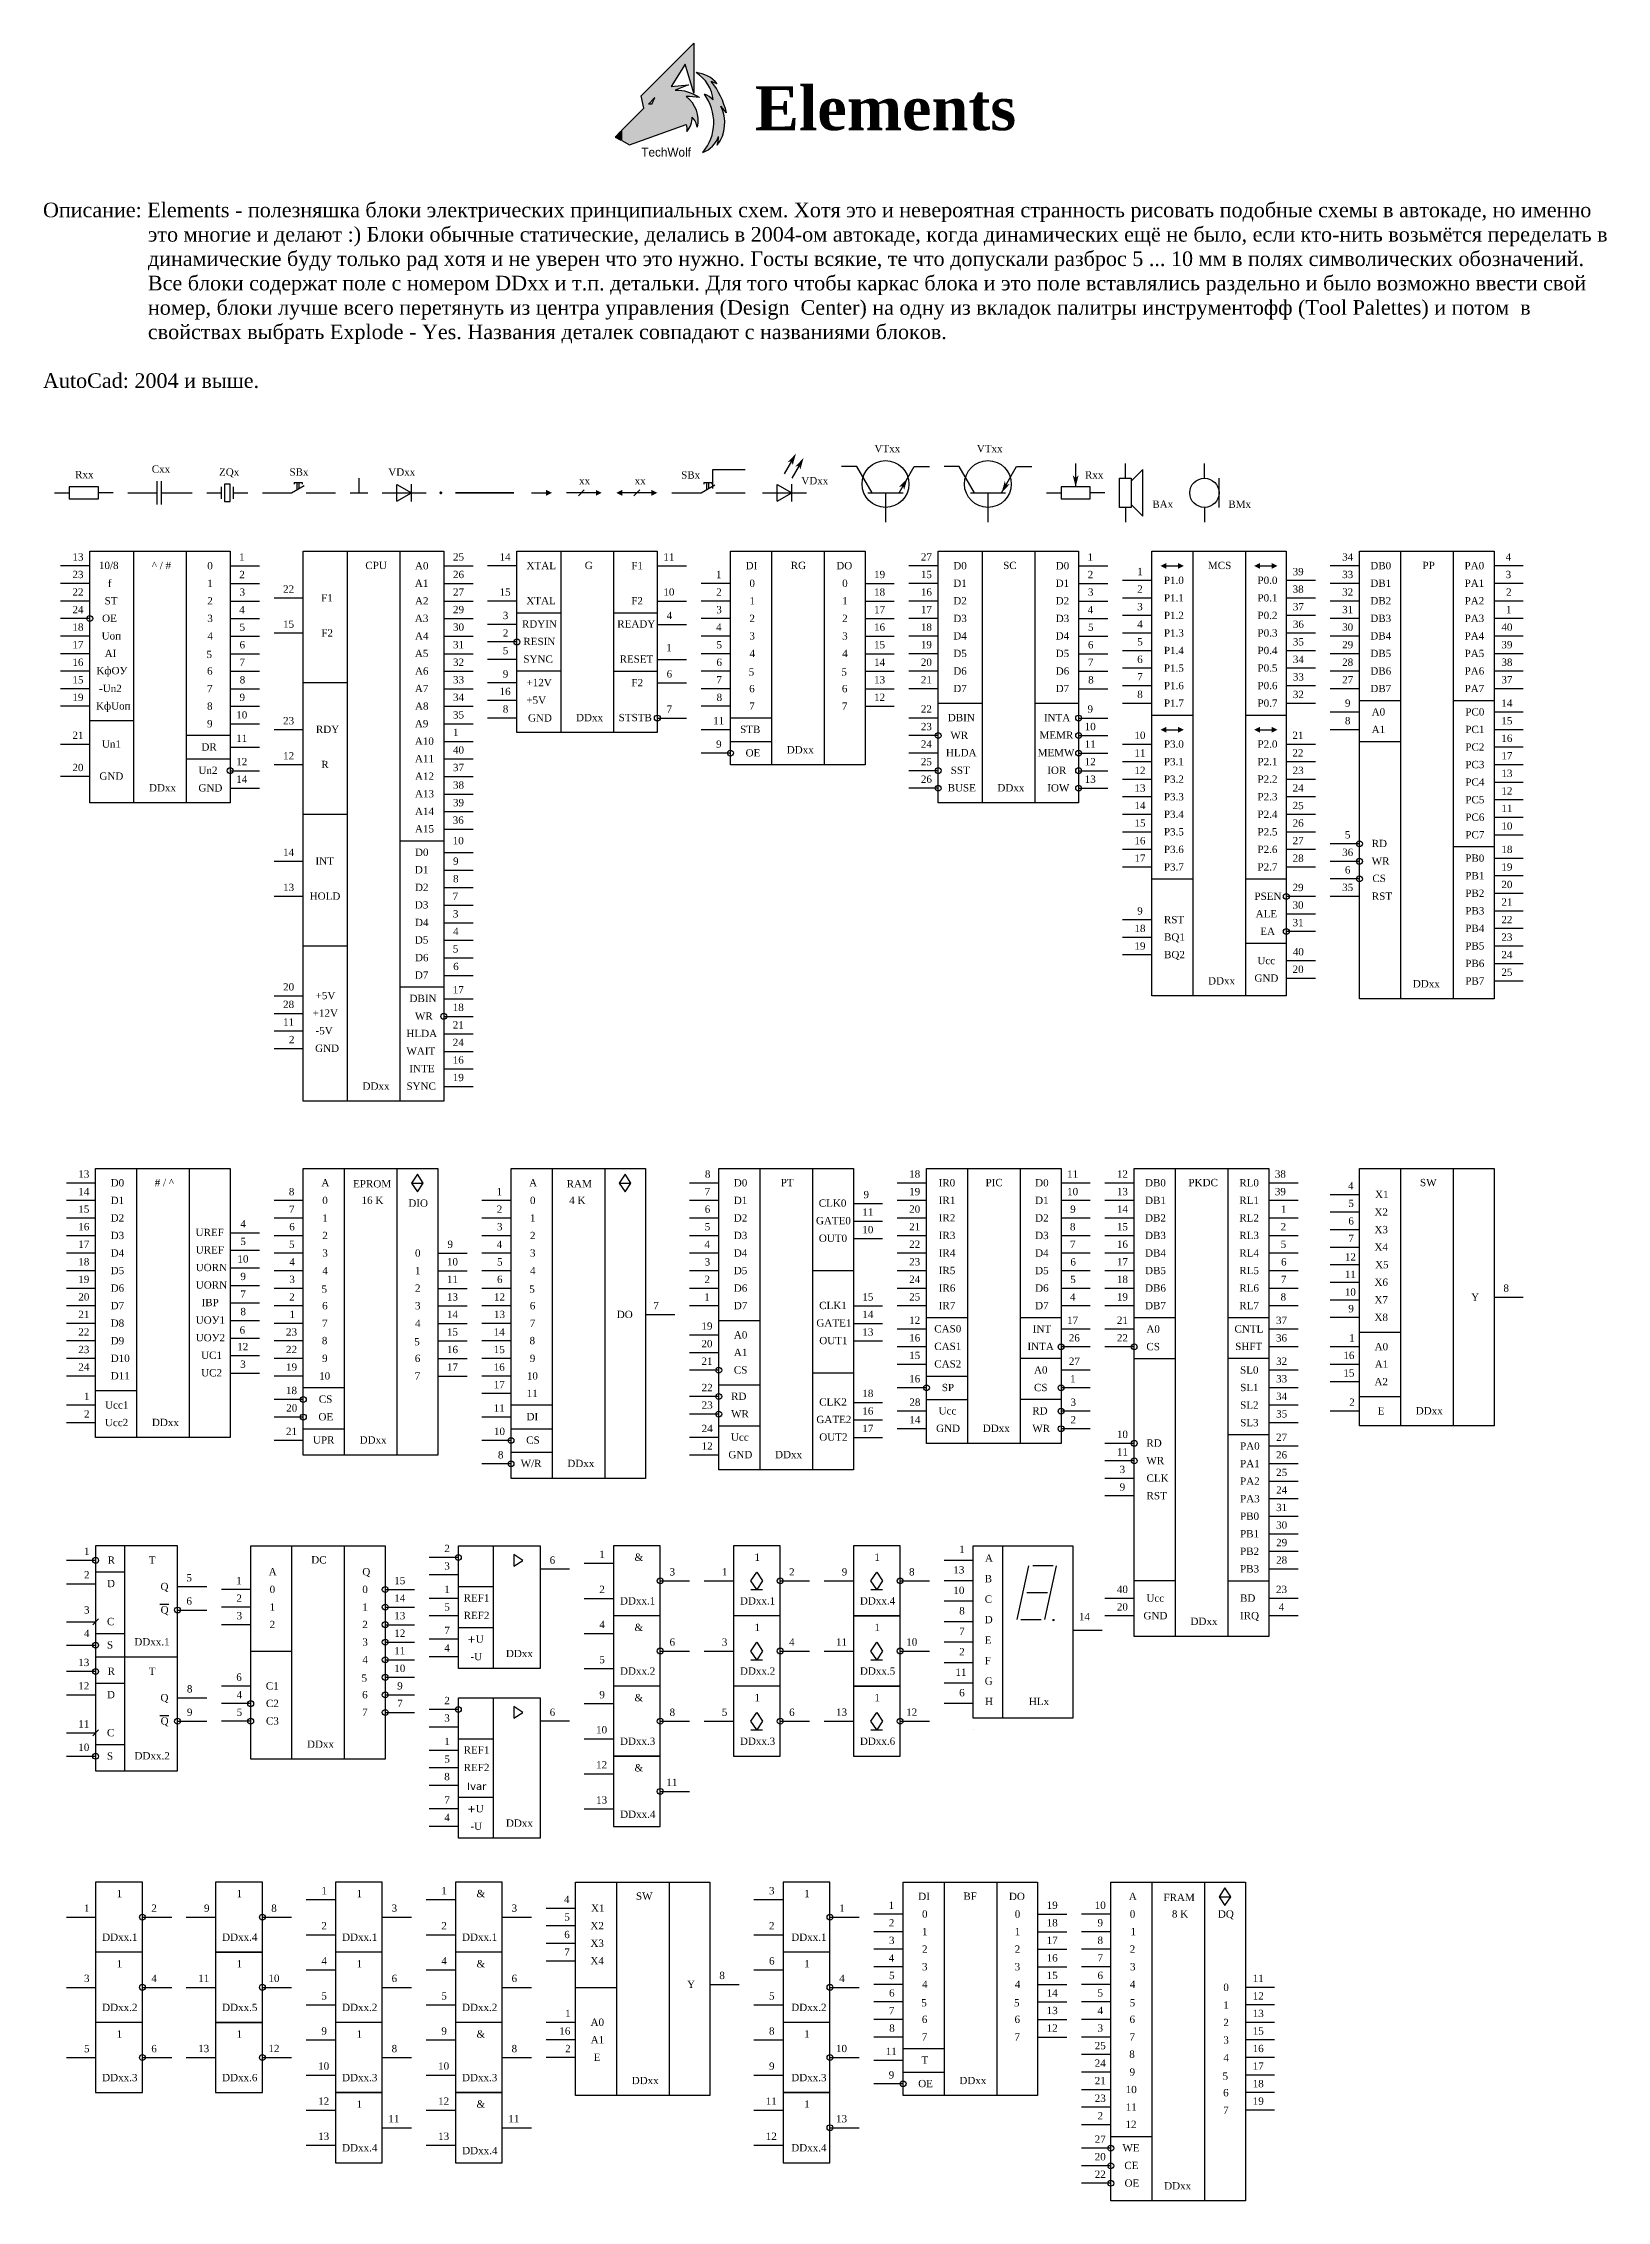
# Model space of a CAD drawing. Header units: millimetres. Extents: x 203 to 738, y -367 to 371.
import ezdxf

# ---------------------------------------------------------------- set-up
doc = ezdxf.new("R2010")
doc.units = ezdxf.units.MM

msp = doc.modelspace()

# ---------------------------------------------------------------- texts
at = {"attachment_point": 1}
for s, insert, char_height, width in [('{\\fTimes New Roman|b1|i0|c0|p18;Elements}', (446.3, 356), 15, 100.6954), ('{\\fTimes New Roman|b0|i0|c204|p18;Описание: Elements - полезняшка блоки электрических принципиальных схем. Хотя это и невероятная странность рисовать подобные схемы в автокаде, но именно\\P                   это многие и делают :) Блоки обычные статические, делались в 2004-ом автокаде, когда динамических ещё не было, если кто-нить возьмётся переделать в  \\P                   динамические буду только рад хотя и не уверен что это нужно. Госты всякие, те что допускали разброс 5 ... 10 мм в полях символических обозначений.\\P                   Все блоки содержат поле с номером DDxx и т.п. детальки. Для того чтобы каркас блока и это поле вставлялись раздельно и было возможно ввести свой\\P                   номер, блоки лучше всего перетянуть из центра управления (Design  Center) на одну из вкладок палитры инструментофф (Tool Palettes) и потом  в \\P                   свойствах выбрать Explode - Yes. Названия деталек совпадают с названиями блоков.\\P\\PAutoCad: 2004 и выше.}', (203, 316.22), 5, 544.459), ('{\\fTimes New Roman|b0|i0|c0|p18;VTxx}', (487.21, 233.4), 2.5, 9.5794), ('{\\fTimes New Roman|b0|i0|c0|p18;VTxx}', (522.2, 233.39), 2.5, 9.5794), ('{\\fTimes New Roman|b0|i0|c0|p18;Rxx}', (214, 224.5), 2.5, 7.037), ('{\\fTimes New Roman|b0|i0|c0|p18;Cxx}', (240.19, 226.37), 2.5, 7.037), ('{\\fTimes New Roman|b0|i0|c0|p18;ZQx}', (263.19, 225.37), 2.5, 7.0345), ('{\\fTimes New Roman|b0|i0|c0|p18;SBx}', (287.26, 225.37), 2.5, 7.037), ('{\\fTimes New Roman|b0|i0|c0|p18;VDxx}', (321.03, 225.37), 2.5, 9.5794), ('{\\fTimes New Roman|b0|i0|c0|p18;xx}', (386.26, 222.37), 2.5, 4.0333), ('{\\fTimes New Roman|b0|i0|c0|p18;xx}', (405.26, 222.37), 2.5, 4.0333), ('{\\fTimes New Roman|b0|i0|c0|p18;SBx}', (421.13, 224.37), 2.5, 7.037), ('{\\fTimes New Roman|b0|i0|c0|p18;VDxx}', (462.21, 222.4), 2.5, 9.5794), ('{\\fTimes New Roman|b0|i0|c0|p18;Rxx}', (559.19, 224.37), 2.5, 7.037), ('{\\fTimes New Roman|b0|i0|c204|p18;ВА\\fTimes New Roman|b0|i0|c0|p18;x}', (582.18, 214.37), 2.5, 7.0345), ('{\\fTimes New Roman|b0|i0|c204|p18;ВMx}', (608.16, 214.35), 2.5, 8.0833), ('{\\fTimes New Roman|b0|i0|c0|p18;DDxx}', (385.21, 141.4), 2.5, 9.5794), ('{\\fTimes New Roman|b0|i0|c0|p18;DDxx}', (457.24, 130.4), 2.5, 9.5794), ('{\\fTimes New Roman|b0|i0|c0|p18;DDxx}', (239.24, 117.4), 2.5, 9.5794), ('{\\fTimes New Roman|b0|i0|c0|p18;DDxx}', (529.24, 117.4), 2.5, 9.5794), ('{\\fTimes New Roman|b0|i0|c0|p18;DDxx}', (601.24, 51.39), 2.5, 9.5794), ('{\\fTimes New Roman|b0|i0|c0|p18;DDxx}', (671.24, 50.4), 2.5, 9.5794), ('{\\fTimes New Roman|b0|i0|c0|p18;DDxx}', (312.24, 15.4), 2.5, 9.5794), ('{\\fTimes New Roman|b0|i0|c0|p18;DDxx}', (672.24, -95.6), 2.5, 9.5794), ('{\\fTimes New Roman|b0|i0|c0|p18;DDxx}', (240.24, -99.6), 2.5, 9.5794), ('{\\fTimes New Roman|b0|i0|c0|p18;DDxx}', (524.24, -101.6), 2.5, 9.5794), ('{\\fTimes New Roman|b0|i0|c0|p18;DDxx}', (311.24, -105.6), 2.5, 9.5794), ('{\\fTimes New Roman|b0|i0|c0|p18;DDxx}', (453.24, -110.6), 2.5, 9.5794), ('{\\fTimes New Roman|b0|i0|c0|p18;DDxx}', (382.24, -113.6), 2.5, 9.5794), ('{\\fTimes New Roman|b0|i0|c0|p18;DDxx.1}', (400.24, -160.6), 2.5, 12.0784), ('{\\fTimes New Roman|b0|i0|c0|p18;DDxx.1}', (441.24, -160.6), 2.5, 12.0784), ('{\\fTimes New Roman|b0|i0|c0|p18;DDxx.4}', (482.24, -160.6), 2.5, 12.0784), ('{\\fTimes New Roman|b0|i0|c0|p18;DDxx}', (595.24, -167.6), 2.5, 9.5794), ('{\\fTimes New Roman|b0|i0|c0|p18;DDxx.1}', (234.24, -174.6), 2.5, 12.0055), ('{\\fTimes New Roman|b0|i0|c0|p18;DDxx}', (361.24, -178.6), 2.5, 9.5794), ('{\\fTimes New Roman|b0|i0|c0|p18;DDxx.2}', (400.24, -184.6), 2.5, 12.0784), ('{\\fTimes New Roman|b0|i0|c0|p18;DDxx.2}', (441.24, -184.6), 2.5, 12.0784), ('{\\fTimes New Roman|b0|i0|c0|p18;DDxx.5}', (482.24, -184.6), 2.5, 12.0784), ('{\\fTimes New Roman|b0|i0|c0|p18;HLx}', (540, -195), 2.5, 8.0833), ('{\\fTimes New Roman|b0|i0|c0|p18;DDxx.2}', (234.3, -213.57), 2.5, 12.0055), ('{\\fTimes New Roman|b0|i0|c0|p18;DDxx}', (293.24, -209.6), 2.5, 9.5794), ('{\\fTimes New Roman|b0|i0|c0|p18;DDxx.3}', (400.24, -208.6), 2.5, 12.0784), ('{\\fTimes New Roman|b0|i0|c0|p18;DDxx.3}', (441.24, -208.6), 2.5, 12.0784), ('{\\fTimes New Roman|b0|i0|c0|p18;DDxx.6}', (482.24, -208.6), 2.5, 12.0784), ('{\\fTimes New Roman|b0|i0|c0|p18;DDxx.4}', (400.3, -233.57), 2.5, 12.0784), ('{\\fTimes New Roman|b0|i0|c0|p18;DDxx}', (361.24, -236.6), 2.5, 9.5794), ('{\\fTimes New Roman|b0|i0|c0|p18;DDxx.1}', (223.24, -275.6), 2.5, 12.0784), ('{\\fTimes New Roman|b0|i0|c0|p18;DDxx.4}', (264.24, -275.6), 2.5, 12.0784), ('{\\fTimes New Roman|b0|i0|c0|p18;DDxx.1}', (305.24, -275.6), 2.5, 12.0784), ('{\\fTimes New Roman|b0|i0|c0|p18;DDxx.1}', (346.24, -275.6), 2.5, 12.0784), ('{\\fTimes New Roman|b0|i0|c0|p18;DDxx.1}', (458.78, -275.6), 2.5, 12.0784), ('{\\fTimes New Roman|b0|i0|c0|p18;DDxx.2}', (223.24, -299.6), 2.5, 12.0784), ('{\\fTimes New Roman|b0|i0|c0|p18;DDxx.5}', (264.24, -299.6), 2.5, 12.0784), ('{\\fTimes New Roman|b0|i0|c0|p18;DDxx.2}', (305.24, -299.6), 2.5, 12.0784), ('{\\fTimes New Roman|b0|i0|c0|p18;DDxx.2}', (346.24, -299.6), 2.5, 12.0784), ('{\\fTimes New Roman|b0|i0|c0|p18;DDxx.2}', (458.78, -299.6), 2.5, 12.0784), ('{\\fTimes New Roman|b0|i0|c0|p18;DDxx.3}', (223.24, -323.6), 2.5, 12.0784), ('{\\fTimes New Roman|b0|i0|c0|p18;DDxx.6}', (264.24, -323.6), 2.5, 12.0784), ('{\\fTimes New Roman|b0|i0|c0|p18;DDxx.3}', (305.24, -323.6), 2.5, 12.0784), ('{\\fTimes New Roman|b0|i0|c0|p18;DDxx.3}', (346.24, -323.6), 2.5, 12.0784), ('{\\fTimes New Roman|b0|i0|c0|p18;DDxx}', (404.24, -324.6), 2.5, 9.5794), ('{\\fTimes New Roman|b0|i0|c0|p18;DDxx.3}', (458.78, -323.6), 2.5, 12.0784), ('{\\fTimes New Roman|b0|i0|c0|p18;DDxx}', (516.24, -324.6), 2.5, 9.5794), ('{\\fTimes New Roman|b0|i0|c0|p18;DDxx.4}', (305.24, -347.6), 2.5, 12.0784), ('{\\fTimes New Roman|b0|i0|c0|p18;DDxx.4}', (346.3, -348.57), 2.5, 12.0784), ('{\\fTimes New Roman|b0|i0|c0|p18;DDxx.4}', (458.78, -347.6), 2.5, 12.0784), ('{\\fTimes New Roman|b0|i0|c0|p18;DDxx}', (586.24, -360.61), 2.5, 9.5794)]:
    msp.add_mtext(s, dxfattribs=dict(at, insert=insert, char_height=char_height, width=width))

# ---------------------------------------------------------------- blocks, each defined once
blk = doc.blocks.new('Temp')
for p, q in [((-20, 0), (-15, 0)), ((0, 0), (-5, 0))]:
    blk.add_line(p, q)
blk.add_lwpolyline([(-15, -2), (-5, -2), (-5, 2), (-15, 2)], close=True)
blk = doc.blocks.new('Temp2')
for p, q in [((-22, 0), (-12, 0)), ((-12, -4), (-12, 4)), ((-10.5, -4), (-10.5, 4)), ((-10.5, 0), (0, 0))]:
    blk.add_line(p, q)
blk = doc.blocks.new('Temp1')
blk.add_blockref('Temp2', (0, 0))
blk = doc.blocks.new('Temp3')
for p, q in [((-14, 0), (-9, 0)), ((-9, -2), (-9, 2)), ((-5, 2), (-5, -2)), ((-5, 0), (0, 0))]:
    blk.add_line(p, q)
blk.add_lwpolyline([(-8, -3), (-6, -3), (-6, 3), (-8, 3)], close=True)
blk = doc.blocks.new('Temp4')
for p, q in [((-25, 0), (-15, 0)), ((-15, 0), (-10.67, 2.5)), ((-14.1, 3.5), (-14.1, 3)), ((-14.1, 3.5), (-11.4, 3.5)), ((-13.1, 1.1), (-13.1, 3.5)), ((-12.4, 1.5), (-12.4, 3.5)), ((-11.4, 3.5), (-11.4, 3)), ((-10, 0), (0, 0))]:
    blk.add_line(p, q)
blk = doc.blocks.new('Земля')
for p, q in [((0, 0), (0, -5)), ((-3, -5), (3, -5))]:
    blk.add_line(p, q)
blk = doc.blocks.new('Temp5')
for p, q in [((-15, 0), (0, 0)), ((-10, -2.89), (-10, 2.89)), ((-10, 2.89), (-5, 0)), ((-10, -2.89), (-5, 0)), ((-5, -3), (-5, 3))]:
    blk.add_line(p, q)
blk = doc.blocks.new('Point')
at = {"linetype": 'Continuous', "ltscale": 4, "const_width": 0.4}
blk.add_lwpolyline([(0, -0.2, 1), (0, 0.2, 1)], format="xyb", close=True, dxfattribs=at)
blk = doc.blocks.new('Узел')
at = {"xscale": 1.199999999999989, "yscale": 1.199999999999989, "zscale": 1.2}
blk.add_blockref('Point', (0, 0), dxfattribs=at)
blk = doc.blocks.new('Направление')
blk.add_line((-7, 0), (-2, 0))
blk.add_solid([(0, 0), (-2, 1), (-2, -1), (-2, 0)])
blk = doc.blocks.new('Temp6')
for p, q in [((-2, 0), (-12, 0)), ((-8, -1), (-6, 1))]:
    blk.add_line(p, q)
blk.add_solid([(0, 0), (-2, 1), (-2, -1), (-2, 0)])
blk = doc.blocks.new('Temp7')
for p, q in [((-2, 0), (-12, 0)), ((-8, -1), (-6, 1))]:
    blk.add_line(p, q)
for points in [[(-14, 0), (-12, 1), (-12, -1), (-12, 0)], [(0, 0), (-2, 1), (-2, -1), (-2, 0)]]:
    blk.add_solid(points)
blk = doc.blocks.new('Temp8')
for p, q in [((-5.1, 10.83), (-7.6, 6.5)), ((-2.5, 9.33), (-5, 5)), ((-15, 0), (0, 0)), ((-10, 2.89), (-5, 0)), ((-10, -2.89), (-10, 2.89)), ((-10, -2.89), (-5, 0)), ((-5, -3), (-5, 3))]:
    blk.add_line(p, q)
for points in [[(-3.6, 13.43), (-6.46, 10.46), (-4.73, 9.46), (-5.1, 10.83)], [(-1, 11.93), (-3.87, 8.96), (-2.13, 7.96), (-2.5, 9.33)]]:
    blk.add_solid(points)
blk = doc.blocks.new('Temp9')
for p, q in [((-9.81, 19), (-15, 19)), ((-4.62, 10), (-9.81, 19)), ((4.62, 10), (9.81, 19)), ((9.81, 19), (15, 19)), ((-6, 10), (6, 10)), ((0, 10), (0, 0))]:
    blk.add_line(p, q)
blk.add_circle((0, 13), 8)
blk.add_solid([(7.5, 14.99), (4.63, 12.03), (6.37, 11.03), (6, 12.39)])
blk = doc.blocks.new('Temp10')
for p, q in [((-9.81, 19), (-15, 19)), ((-4.62, 10), (-9.81, 19)), ((4.62, 10), (9.81, 19)), ((9.81, 19), (15, 19)), ((-6, 10), (6, 10)), ((0, 10), (0, 0))]:
    blk.add_line(p, q)
blk.add_circle((0, 13), 8)
blk.add_solid([(4.65, 10.05), (5.78, 14.02), (7.52, 13.02), (6.15, 12.65)])
blk = doc.blocks.new('Temp11')
blk.add_line((-10, 2), (-10, 10))
blk.add_solid([(-10, 2), (-11, 6), (-9, 6), (-10, 5)])
blk.add_blockref('Temp', (0, 0))
blk = doc.blocks.new('Temp12')
for p, q in [((-11, 8), (0, 8)), ((-11, 1.5), (-11, 8)), ((-25, 0), (-15, 0)), ((-15, 0), (-10.31, 2.71)), ((-14.1, 3.5), (-11.4, 3.5)), ((-14.1, 3.5), (-14.1, 3)), ((-13.1, 1.1), (-13.1, 3.5)), ((-12.4, 1.5), (-12.4, 3.5)), ((-11.4, 3.5), (-11.4, 3)), ((-10, 0), (0, 0))]:
    blk.add_line(p, q)
blk = doc.blocks.new('Temp13')
for p, q in [((0, -5), (0, 0)), ((2, -6), (6, -2)), ((6, -18), (6, -2)), ((2, -14), (6, -18)), ((0, -15), (0, -20)), ((6, -18), (6, -18))]:
    blk.add_line(p, q)
blk.add_lwpolyline([(-2, -5), (2, -5), (2, -15), (-2, -15)], close=True)
blk = doc.blocks.new('Temp15')
for p, q in [((-42, 5), (-42, -183)), ((-24, 5), (-24, -183)), ((-9, 0), (1, 0)), ((-9, -6), (1, -6)), ((-57, -11), (-67, -11)), ((-9, -12), (1, -12)), ((-9, -18), (1, -18)), ((-57, -23), (-67, -23)), ((-9, -24), (1, -24)), ((-9, -30), (1, -30)), ((-9, -36), (1, -36)), ((-42, -40), (-57, -40)), ((-9, -42), (1, -42)), ((-9, -48), (1, -48)), ((-57, -56), (-67, -56)), ((-9, -54), (1, -54)), ((-9, -60), (1, -60)), ((-9, -66), (1, -66)), ((-57, -68), (-67, -68)), ((-9, -72), (1, -72)), ((-9, -78), (1, -78)), ((-42, -85), (-57, -85)), ((-9, -84), (1, -84)), ((-24, -94), (-9, -94)), ((-9, -90), (1, -90)), ((-57, -101), (-67, -101)), ((-9, -98), (1, -98)), ((-9, -104), (1, -104)), ((-9, -110), (1, -110)), ((-57, -113), (-67, -113)), ((-9, -116), (1, -116)), ((-9, -122), (1, -122)), ((-42, -130), (-57, -130)), ((-9, -128), (1, -128)), ((-9, -134), (1, -134)), ((-9, -140), (1, -140)), ((-67, -147), (-57, -147)), ((-9, -144), (-24, -144)), ((-67, -153), (-57, -153)), ((-9, -148), (1, -148)), ((-9, -154), (1, -154)), ((-67, -159), (-57, -159)), ((-9, -160), (1, -160)), ((-67, -165), (-57, -165)), ((-9, -166), (1, -166)), ((-9, -172), (1, -172)), ((-9, -178), (1, -178))]:
    blk.add_line(p, q)
blk.add_lwpolyline([(-57, 5), (-9, 5), (-9, -183), (-57, -183)], close=True)
blk.add_circle((-9, -154), 1)
at = {"char_height": 2.5, "attachment_point": 1}
for s, insert, width in [('{\\fTimes New Roman|b0|i0|c0|p18;CPU}', (-35.8, 1.43), 7.5333), ('{\\fTimes New Roman|b0|i0|c0|p18;A0}', (-18.83, 1.32), 5), ('{\\fTimes New Roman|b0|i0|c0|p18;25}', (-5.84, 4.34), 4), ('{\\fTimes New Roman|b0|i0|c0|p18;22}', (-63.92, -6.66), 4), ('{\\fTimes New Roman|b0|i0|c0|p18;A1}', (-18.88, -4.65), 5), ('{\\fTimes New Roman|b0|i0|c0|p18;26}', (-5.84, -1.66), 4), ('{\\fTimes New Roman|b0|i0|c0|p18;F1}', (-50.91, -9.65), 4.0714), ('{\\fTimes New Roman|b0|i0|c0|p18;A2}', (-18.83, -10.68), 5), ('{\\fTimes New Roman|b0|i0|c0|p18;27}', (-5.84, -7.66), 4), ('{\\fTimes New Roman|b0|i0|c0|p18;29}', (-5.84, -13.66), 4), ('{\\fTimes New Roman|b0|i0|c0|p18;15}', (-63.92, -18.66), 4), ('{\\fTimes New Roman|b0|i0|c0|p18;F2}', (-50.86, -21.66), 4.0714), ('{\\fTimes New Roman|b0|i0|c0|p18;A3}', (-18.88, -16.65), 5), ('{\\fTimes New Roman|b0|i0|c0|p18;30}', (-5.84, -19.66), 4), ('{\\fTimes New Roman|b0|i0|c0|p18;A5}', (-18.88, -28.65), 5), ('{\\fTimes New Roman|b0|i0|c0|p18;A4}', (-18.83, -22.68), 5), ('{\\fTimes New Roman|b0|i0|c0|p18;31}', (-5.84, -25.66), 4), ('{\\fTimes New Roman|b0|i0|c0|p18;A6}', (-18.83, -34.68), 5), ('{\\fTimes New Roman|b0|i0|c0|p18;32}', (-5.84, -31.66), 4), ('{\\fTimes New Roman|b0|i0|c0|p18;A7}', (-18.88, -40.65), 5), ('{\\fTimes New Roman|b0|i0|c0|p18;33}', (-5.84, -37.66), 4), ('{\\fTimes New Roman|b0|i0|c0|p18;34}', (-5.84, -43.66), 4), ('{\\fTimes New Roman|b0|i0|c0|p18;23}', (-63.92, -51.66), 4), ('{\\fTimes New Roman|b0|i0|c0|p18;A8}', (-18.83, -46.68), 5), ('{\\fTimes New Roman|b0|i0|c0|p18;35}', (-5.85, -49.66), 4), ('{\\fTimes New Roman|b0|i0|c0|p18;RDY}', (-52.71, -54.61), 8.125), ('{\\fTimes New Roman|b0|i0|c0|p18;A9}', (-18.88, -52.65), 5), ('{\\fTimes New Roman|b0|i0|c0|p18;A10}', (-18.88, -58.65), 7.0784), ('{\\fTimes New Roman|b0|i0|c0|p18;1}', (-5.85, -55.66), 2.8469), ('{\\fTimes New Roman|b0|i0|c0|p18;12}', (-63.92, -63.66), 4), ('{\\fTimes New Roman|b0|i0|c0|p18;A11}', (-18.84, -64.63), 7.0784), ('{\\fTimes New Roman|b0|i0|c0|p18;40}', (-5.85, -61.66), 4), ('{\\fTimes New Roman|b0|i0|c0|p18;R}', (-50.85, -66.63), 3.0774), ('{\\fTimes New Roman|b0|i0|c0|p18;A12}', (-18.84, -70.63), 7.0784), ('{\\fTimes New Roman|b0|i0|c0|p18;37}', (-5.85, -67.66), 4), ('{\\fTimes New Roman|b0|i0|c0|p18;38}', (-5.85, -73.66), 4), ('{\\fTimes New Roman|b0|i0|c0|p18;A13}', (-18.84, -76.63), 7.0784), ('{\\fTimes New Roman|b0|i0|c0|p18;39}', (-5.85, -79.66), 4), ('{\\fTimes New Roman|b0|i0|c0|p18;A14}', (-18.84, -82.63), 7.0784), ('{\\fTimes New Roman|b0|i0|c0|p18;36}', (-5.93, -85.66), 4), ('{\\fTimes New Roman|b0|i0|c0|p18;A15}', (-18.84, -88.63), 7.0784), ('{\\fTimes New Roman|b0|i0|c0|p18;10}', (-5.93, -92.66), 4), ('{\\fTimes New Roman|b0|i0|c0|p18;14}', (-63.92, -96.66), 4), ('{\\fTimes New Roman|b0|i0|c0|p18;INT}', (-52.84, -99.63), 7.0784), ('{\\fTimes New Roman|b0|i0|c0|p18;D1}', (-18.88, -102.62), 5), ('{\\fTimes New Roman|b0|i0|c0|p18;D0}', (-18.83, -96.65), 5), ('{\\fTimes New Roman|b0|i0|c0|p18;9}', (-5.82, -99.68), 2.5), ('{\\fTimes New Roman|b0|i0|c0|p18;13}', (-63.92, -108.66), 4), ('{\\fTimes New Roman|b0|i0|c0|p18;D2}', (-18.83, -108.65), 5), ('{\\fTimes New Roman|b0|i0|c0|p18;8}', (-5.82, -105.68), 2.5), ('{\\fTimes New Roman|b0|i0|c0|p18;HOLD}', (-54.84, -111.63), 11.006), ('{\\fTimes New Roman|b0|i0|c0|p18;D3}', (-18.88, -114.62), 5), ('{\\fTimes New Roman|b0|i0|c0|p18;7}', (-5.96, -111.68), 2.5), ('{\\fTimes New Roman|b0|i0|c0|p18;3}', (-5.88, -117.68), 2.5), ('{\\fTimes New Roman|b0|i0|c0|p18;D4}', (-18.83, -120.65), 5), ('{\\fTimes New Roman|b0|i0|c0|p18;4}', (-5.81, -123.68), 2.5), ('{\\fTimes New Roman|b0|i0|c0|p18;D5}', (-18.88, -126.62), 5), ('{\\fTimes New Roman|b0|i0|c0|p18;D6}', (-18.83, -132.65), 5), ('{\\fTimes New Roman|b0|i0|c0|p18;5}', (-5.91, -129.68), 2.5), ('{\\fTimes New Roman|b0|i0|c0|p18;D7}', (-18.88, -138.62), 5), ('{\\fTimes New Roman|b0|i0|c0|p18;6}', (-5.78, -135.68), 2.5), ('{\\fTimes New Roman|b0|i0|c0|p18;20}', (-63.92, -142.66), 4), ('{\\fTimes New Roman|b0|i0|c0|p18;+5V}', (-52.79, -145.63), 7.0784), ('{\\fTimes New Roman|b0|i0|c0|p18;DBIN}', (-20.71, -146.61), 9.7103), ('{\\fTimes New Roman|b0|i0|c0|p18;17}', (-5.92, -143.66), 4), ('{\\fTimes New Roman|b0|i0|c0|p18;28}', (-63.92, -148.66), 4), ('{\\fTimes New Roman|b0|i0|c0|p18;11}', (-63.92, -154.66), 4), ('{\\fTimes New Roman|b0|i0|c0|p18;+12V}', (-53.79, -151.63), 8.7851), ('{\\fTimes New Roman|b0|i0|c0|p18;WR}', (-18.85, -152.65), 6.8467), ('{\\fTimes New Roman|b0|i0|c0|p18;18}', (-5.92, -149.66), 4), ('{\\fTimes New Roman|b0|i0|c0|p18;2}', (-61.91, -160.68), 2.5), ('{\\fVerdana|b0|i0|c0|p34;-\\fTimes New Roman|b0|i0|c0|p18;5V}', (-52.8, -157.63), 7.0784), ('{\\fTimes New Roman|b0|i0|c0|p18;HLDA}', (-21.76, -158.6), 11.0548), ('{\\fTimes New Roman|b0|i0|c0|p18;21}', (-5.92, -155.66), 4), ('{\\fTimes New Roman|b0|i0|c0|p18;24}', (-5.92, -161.66), 4), ('{\\fTimes New Roman|b0|i0|c0|p18;GND}', (-52.96, -163.65), 8.4333), ('{\\fTimes New Roman|b0|i0|c0|p18;WAIT}', (-21.76, -164.6), 10.0208), ('{\\fTimes New Roman|b0|i0|c0|p18;16}', (-5.92, -167.66), 4), ('{\\fTimes New Roman|b0|i0|c0|p18;SYNC}', (-21.76, -176.6), 11.0618), ('{\\fTimes New Roman|b0|i0|c0|p18;INTE}', (-20.76, -170.6), 9.7103), ('{\\fTimes New Roman|b0|i0|c0|p18;19}', (-5.92, -173.66), 4)]:
    blk.add_mtext(s, dxfattribs=dict(at, insert=insert, width=width))
blk = doc.blocks.new('Temp14')
for p, q in [((-58, 0), (-68, 0)), ((-43, 5), (-43, -81)), ((-25, 5), (-25, -81)), ((-10, 0), (0, 0)), ((-58, -6), (-68, -6)), ((-10, -6), (0, -6)), ((-58, -12), (-68, -12)), ((-10, -12), (0, -12)), ((-58, -18), (-68, -18)), ((-10, -18), (0, -18)), ((-58, -24), (-68, -24)), ((-10, -24), (0, -24)), ((-58, -30), (-68, -30)), ((-58, -36), (-68, -36)), ((-10, -30), (0, -30)), ((-10, -36), (0, -36)), ((-58, -42), (-68, -42)), ((-10, -42), (0, -42)), ((-58, -48), (-68, -48)), ((-10, -48), (0, -48)), ((-43, -53), (-58, -53)), ((-10, -58), (-25, -58)), ((-10, -54), (0, -54)), ((-58, -61), (-68, -61)), ((-25, -66), (-10, -66)), ((-10, -62), (0, -62)), ((-58, -72), (-68, -72)), ((-10, -70), (0, -70)), ((-10, -76), (0, -76))]:
    blk.add_line(p, q)
blk.add_lwpolyline([(-58, 5), (-10, 5), (-10, -81), (-58, -81)], close=True)
for centre in [(-58, -18), (-10, -70)]:
    blk.add_circle(centre, 1)
at = {"char_height": 2.5, "attachment_point": 1}
for s, insert, width in [('{\\fTimes New Roman|b0|i0|c0|p18;13}', (-63.92, 4.34), 4), ('{\\fTimes New Roman|b0|i0|c0|p18;10/8}', (-54.87, 1.43), 7.037), ('{\\fTimes New Roman|b0|i0|c0|p18;^  / #}', (-36.8, 1.43), 7.037), ('{\\fTimes New Roman|b0|i0|c0|p18;0}', (-17.83, 1.32), 2.5), ('{\\fTimes New Roman|b0|i0|c0|p18;1}', (-6.96, 4.32), 2.5), ('{\\fTimes New Roman|b0|i0|c0|p18;23}', (-63.92, -1.66), 4), ('{\\fTimes New Roman|b0|i0|c0|p18;f}', (-51.83, -4.68), 2.5), ('{\\fTimes New Roman|b0|i0|c0|p18;1}', (-17.83, -4.68), 2.5), ('{\\fTimes New Roman|b0|i0|c0|p18;2}', (-6.88, -1.68), 2.5), ('{\\fTimes New Roman|b0|i0|c0|p18;22}', (-63.92, -7.66), 4), ('{\\fTimes New Roman|b0|i0|c0|p18;24}', (-63.92, -13.66), 4), ('{\\fTimes New Roman|b0|i0|c0|p18;ST}', (-52.91, -10.65), 4.9655), ('{\\fTimes New Roman|b0|i0|c0|p18;2}', (-17.83, -10.68), 2.5), ('{\\fTimes New Roman|b0|i0|c0|p18;4}', (-6.91, -13.68), 2.5), ('{\\fTimes New Roman|b0|i0|c0|p18;3}', (-6.81, -7.68), 2.5), ('{\\fTimes New Roman|b0|i0|c0|p18;18}', (-63.92, -19.66), 4), ('{\\fTimes New Roman|b0|i0|c0|p18;OE}', (-53.77, -16.65), 4.9655), ('{\\fTimes New Roman|b0|i0|c0|p18;3}', (-17.83, -16.68), 2.5), ('{\\fTimes New Roman|b0|i0|c0|p18;5}', (-6.78, -19.68), 2.5), ('{\\fTimes New Roman|b0|i0|c0|p18;17}', (-63.92, -25.66), 4), ('{\\fTimes New Roman|b0|i0|c0|p18;U\\fTimes New Roman|b0|i0|c204|p18;оп}', (-53.93, -22.66), 6.7701), ('{\\fTimes New Roman|b0|i0|c0|p18;AI}', (-52.89, -28.66), 4.5781), ('{\\fTimes New Roman|b0|i0|c0|p18;5}', (-18.1, -29), 2.5), ('{\\fTimes New Roman|b0|i0|c0|p18;4}', (-17.78, -22.68), 2.5), ('{\\fTimes New Roman|b0|i0|c0|p18;6}', (-6.8, -25.68), 2.5), ('{\\fTimes New Roman|b0|i0|c0|p18;16}', (-63.92, -31.66), 4), ('{\\fTimes New Roman|b0|i0|c0|p18;K\\fTimes New Roman|b0|i0|c204|p18;фОУ}', (-55.73, -34.53), 10.4375), ('{\\fTimes New Roman|b0|i0|c0|p18;6}', (-17.91, -34.68), 2.5), ('{\\fTimes New Roman|b0|i0|c0|p18;7}', (-6.83, -31.68), 2.5), ('{\\fTimes New Roman|b0|i0|c0|p18;15}', (-63.92, -37.66), 4), ('{\\fTimes New Roman|b0|i0|c0|p18;19}', (-63.92, -43.66), 4), ('{\\fTimes New Roman|b0|i0|c204|p18;-\\fTimes New Roman|b0|i0|c0|p18;Un2}', (-54.83, -40.63), 7.651), ('{\\fTimes New Roman|b0|i0|c0|p18;7}', (-17.91, -40.68), 2.5), ('{\\fTimes New Roman|b0|i0|c0|p18;9}', (-6.82, -43.68), 2.5), ('{\\fTimes New Roman|b0|i0|c0|p18;8}', (-6.74, -37.68), 2.5), ('{\\fTimes New Roman|b0|i0|c0|p18;K\\fTimes New Roman|b0|i0|c204|p18;ф\\fTimes New Roman|b0|i0|c0|p18;U\\fTimes New Roman|b0|i0|c204|p18;оп}', (-55.88, -46.6), 12), ('{\\fTimes New Roman|b0|i0|c0|p18;8}', (-17.91, -46.68), 2.5), ('{\\fTimes New Roman|b0|i0|c0|p18;10}', (-7.93, -49.66), 4), ('{\\fTimes New Roman|b0|i0|c0|p18;21}', (-63.92, -56.66), 4), ('{\\fTimes New Roman|b0|i0|c0|p18;9}', (-17.91, -52.68), 2.5), ('{\\fTimes New Roman|b0|i0|c0|p18;11}', (-7.93, -57.66), 4), ('{\\fTimes New Roman|b0|i0|c0|p18;Un1}', (-53.85, -59.63), 6.5625), ('{\\fTimes New Roman|b0|i0|c0|p18;DR}', (-19.83, -60.64), 5.5469), ('{\\fTimes New Roman|b0|i0|c0|p18;12}', (-7.93, -65.66), 4), ('{\\fTimes New Roman|b0|i0|c0|p18;20}', (-63.92, -67.66), 4), ('{\\fTimes New Roman|b0|i0|c0|p18;GND}', (-54.71, -70.61), 8.125), ('{\\fTimes New Roman|b0|i0|c0|p18;Un2}', (-20.85, -68.63), 6.5625), ('{\\fTimes New Roman|b0|i0|c0|p18;14}', (-7.93, -71.66), 4), ('{\\fTimes New Roman|b0|i0|c0|p18;GND}', (-20.85, -74.63), 8.125)]:
    blk.add_mtext(s, dxfattribs=dict(at, insert=insert, width=width))
blk = doc.blocks.new('Temp19')
for p, q in [((-56, 17), (-66, 17)), ((-42, 22), (-42, -70)), ((-24, 22), (-24, -70)), ((-56, 11), (-66, 11)), ((-56, 5), (-66, 5)), ((-10, 0), (0, 0)), ((-56, -1), (-66, -1)), ((-56, -7), (-66, -7)), ((-10, -6), (0, -6)), ((-56, -13), (-66, -13)), ((-10, -12), (0, -12)), ((-56, -19), (-66, -19)), ((-10, -18), (0, -18)), ((-56, -25), (-66, -25)), ((-10, -24), (0, -24)), ((-56, -31), (-66, -31)), ((-10, -30), (0, -30)), ((-10, -36), (0, -36)), ((-56, -37), (-66, -37)), ((-56, -43), (-66, -43)), ((-10, -42), (0, -42)), ((-56, -49), (-66, -49)), ((-10, -48), (0, -48)), ((-56, -59), (-66, -59)), ((-42, -54), (-56, -54)), ((-56, -65), (-66, -65))]:
    blk.add_line(p, q)
blk.add_lwpolyline([(-56, 22), (-10, 22), (-10, -70), (-56, -70)], close=True)
at = {"char_height": 2.5, "attachment_point": 1}
for s, insert, width in [('{\\fTimes New Roman|b0|i0|c0|p18;13}', (-61.92, 21.34), 4), ('{\\fTimes New Roman|b0|i0|c0|p18;14}', (-61.92, 15.34), 4), ('{\\fTimes New Roman|b0|i0|c0|p18;D0}', (-50.86, 18.34), 5.5469), ('{\\fTimes New Roman|b0|i0|c0|p18;# / ^ }', (-35.8, 18.43), 7.8043), ('{\\fTimes New Roman|b0|i0|c0|p18;15}', (-61.92, 9.34), 4), ('{\\fTimes New Roman|b0|i0|c0|p18;D1}', (-50.86, 12.34), 5.5469), ('{\\fTimes New Roman|b0|i0|c0|p18;16}', (-61.92, 3.34), 4), ('{\\fTimes New Roman|b0|i0|c0|p18;D2}', (-50.86, 6.34), 5.5469), ('{\\fTimes New Roman|b0|i0|c0|p18;D3}', (-50.86, 0.34), 5.5469), ('{\\fTimes New Roman|b0|i0|c0|p18;UREF}', (-21.82, 1.38), 10.1667), ('{\\fTimes New Roman|b0|i0|c0|p18;4}', (-6.53, 4.32), 2.5), ('{\\fTimes New Roman|b0|i0|c0|p18;17}', (-61.92, -2.66), 4), ('{\\fTimes New Roman|b0|i0|c0|p18;D4}', (-50.86, -5.66), 5.5469), ('{\\fTimes New Roman|b0|i0|c0|p18;UREF}', (-21.79, -4.6), 10.1667), ('{\\fTimes New Roman|b0|i0|c0|p18;5}', (-6.52, -1.68), 2.5), ('{\\fTimes New Roman|b0|i0|c0|p18;18}', (-61.92, -8.66), 4), ('{\\fTimes New Roman|b0|i0|c0|p18;19}', (-61.92, -14.66), 4), ('{\\fTimes New Roman|b0|i0|c0|p18;D5}', (-50.86, -11.66), 5.5469), ('{\\fTimes New Roman|b0|i0|c0|p18;UORN}', (-21.79, -10.62), 10.3611), ('{\\fTimes New Roman|b0|i0|c0|p18;10}', (-7.52, -7.68), 4.7059), ('{\\fTimes New Roman|b0|i0|c0|p18;9}', (-6.52, -13.68), 2.5), ('{\\fTimes New Roman|b0|i0|c0|p18;20}', (-61.92, -20.66), 4), ('{\\fTimes New Roman|b0|i0|c0|p18;D6}', (-50.86, -17.66), 5.5469), ('{\\fTimes New Roman|b0|i0|c0|p18;UORN}', (-21.76, -16.6), 10.3747), ('{\\fTimes New Roman|b0|i0|c0|p18;7}', (-6.52, -19.68), 2.5), ('{\\fTimes New Roman|b0|i0|c0|p18;21}', (-61.92, -26.66), 4), ('{\\fTimes New Roman|b0|i0|c0|p18;D7}', (-50.86, -23.66), 5.5469), ('{\\fTimes New Roman|b0|i0|c0|p18;U\\fTimes New Roman|b0|i0|c204|p18;ОУ1}', (-21.79, -28.6), 10.1667), ('{\\fTimes New Roman|b0|i0|c0|p18;IBP}', (-19.79, -22.6), 6.7915), ('{\\fTimes New Roman|b0|i0|c0|p18;8}', (-6.5, -25.68), 2.5), ('{\\fTimes New Roman|b0|i0|c0|p18;22}', (-61.92, -32.66), 4), ('{\\fTimes New Roman|b0|i0|c0|p18;D8}', (-50.84, -29.65), 5.5469), ('{\\fTimes New Roman|b0|i0|c0|p18;D9}', (-50.84, -35.65), 5.5469), ('{\\fTimes New Roman|b0|i0|c0|p18;U\\fTimes New Roman|b0|i0|c204|p18;ОУ2}', (-21.79, -34.6), 10.1667), ('{\\fTimes New Roman|b0|i0|c0|p18;6}', (-6.78, -32), 2.5), ('{\\fTimes New Roman|b0|i0|c0|p18;23}', (-61.92, -38.66), 4), ('{\\fTimes New Roman|b0|i0|c0|p18;D10}', (-50.84, -41.65), 7.1429), ('{\\fTimes New Roman|b0|i0|c0|p18;UC\\fTimes New Roman|b0|i0|c204|p18;1}', (-19.93, -40.62), 10.1667), ('{\\fTimes New Roman|b0|i0|c0|p18;12}', (-7.59, -37.68), 4.2647), ('{\\fTimes New Roman|b0|i0|c0|p18;3}', (-6.59, -43.68), 2.5), ('{\\fTimes New Roman|b0|i0|c0|p18;24}', (-61.92, -44.66), 4), ('{\\fTimes New Roman|b0|i0|c0|p18;D11}', (-50.84, -47.65), 7.1429), ('{\\fTimes New Roman|b0|i0|c0|p18;UC2}', (-19.93, -46.62), 10.1667), ('{\\fTimes New Roman|b0|i0|c0|p18;1}', (-59.96, -54.68), 2.5), ('{\\fTimes New Roman|b0|i0|c0|p18;Ucc1}', (-52.77, -57.61), 8.0952), ('{\\fTimes New Roman|b0|i0|c0|p18;2}', (-59.96, -60.68), 2.5), ('{\\fTimes New Roman|b0|i0|c0|p18;Ucc2}', (-52.82, -63.62), 8.0952)]:
    blk.add_mtext(s, dxfattribs=dict(at, insert=insert, width=width))
blk = doc.blocks.new('Temp23')
for p, q in [((-42, 12), (-42, -91)), ((-24, 12), (-24, -91)), ((-56, 7), (-66, 7)), ((-56, 1), (-66, 1)), ((-10, 0), (0, 0)), ((-56, -5), (-66, -5)), ((-10, -6), (0, -6)), ((-56, -11), (-66, -11)), ((-10, -12), (0, -12)), ((-56, -17), (-66, -17)), ((-56, -23), (-66, -23)), ((-56, -29), (-66, -29)), ((-10, -23), (-24, -23)), ((-56, -35), (-66, -35)), ((-10, -35), (0, -35)), ((-56, -40), (-42, -40)), ((-10, -41), (0, -41)), ((-56, -45), (-66, -45)), ((-56, -51), (-66, -51)), ((-10, -47), (0, -47)), ((-56, -57), (-66, -57)), ((-10, -58), (-24, -58)), ((-56, -66), (-66, -66)), ((-56, -62), (-42, -62)), ((-56, -72), (-66, -72)), ((-10, -68), (0, -68)), ((-56, -80), (-66, -80)), ((-56, -76), (-42, -76)), ((-10, -74), (0, -74)), ((-10, -80), (0, -80)), ((-56, -86), (-66, -86))]:
    blk.add_line(p, q)
blk.add_lwpolyline([(-56, 12), (-10, 12), (-10, -91), (-56, -91)], close=True)
for centre in [(-56, -57), (-56, -66), (-56, -72)]:
    blk.add_circle(centre, 1)
at = {"char_height": 2.5, "attachment_point": 1}
for s, insert, width in [('{\\fTimes New Roman|b0|i0|c0|p18;8}', (-60.74, 11.32), 2.5), ('{\\fTimes New Roman|b0|i0|c0|p18;D0}', (-50.86, 8.34), 5.5469), ('{\\fTimes New Roman|b0|i0|c0|p18;PT}', (-34.8, 8.43), 5.0833), ('{\\fTimes New Roman|b0|i0|c0|p18;7}', (-60.83, 5.32), 2.5), ('{\\fTimes New Roman|b0|i0|c0|p18;D1}', (-50.86, 2.34), 5.5469), ('{\\fTimes New Roman|b0|i0|c0|p18;CLK0}', (-21.82, 1.38), 10), ('{\\fTimes New Roman|b0|i0|c0|p18;9}', (-6.53, 4.32), 2.5), ('{\\fTimes New Roman|b0|i0|c0|p18;6}', (-60.8, -0.68), 2.5), ('{\\fTimes New Roman|b0|i0|c0|p18;5}', (-60.78, -6.68), 2.5), ('{\\fTimes New Roman|b0|i0|c0|p18;D2}', (-50.86, -3.66), 5.5469), ('{\\fTimes New Roman|b0|i0|c0|p18;GATE0}', (-22.79, -4.6), 11.8333), ('{\\fTimes New Roman|b0|i0|c0|p18;11}', (-6.93, -1.66), 4.2647), ('{\\fTimes New Roman|b0|i0|c0|p18;4}', (-60.91, -12.68), 2.5), ('{\\fTimes New Roman|b0|i0|c0|p18;D3}', (-50.86, -9.66), 5.5469), ('{\\fTimes New Roman|b0|i0|c0|p18;OUT0}', (-21.79, -10.62), 10.0222), ('{\\fTimes New Roman|b0|i0|c0|p18;10}', (-6.93, -7.66), 4.2647), ('{\\fTimes New Roman|b0|i0|c0|p18;3}', (-60.81, -18.68), 2.5), ('{\\fTimes New Roman|b0|i0|c0|p18;D4}', (-50.86, -15.66), 5.5469), ('{\\fTimes New Roman|b0|i0|c0|p18;D5}', (-50.86, -21.66), 5.5469), ('{\\fTimes New Roman|b0|i0|c0|p18;2}', (-60.88, -24.68), 2.5), ('{\\fTimes New Roman|b0|i0|c0|p18;D6}', (-50.86, -27.66), 5.5469), ('{\\fTimes New Roman|b0|i0|c0|p18;1}', (-60.96, -30.68), 2.5), ('{\\fTimes New Roman|b0|i0|c0|p18;D7}', (-50.86, -33.66), 5.5469), ('{\\fTimes New Roman|b0|i0|c0|p18;CLK1}', (-21.67, -33.6), 10), ('{\\fTimes New Roman|b0|i0|c0|p18;15}', (-6.93, -30.66), 4.2647), ('{\\fTimes New Roman|b0|i0|c0|p18;14}', (-6.93, -36.66), 4.2647), ('{\\fTimes New Roman|b0|i0|c0|p18;19}', (-61.92, -40.66), 4), ('{\\fTimes New Roman|b0|i0|c0|p18;A0}', (-50.85, -43.65), 5.5469), ('{\\fTimes New Roman|b0|i0|c0|p18;GATE1}', (-22.64, -39.58), 11.8333), ('{\\fTimes New Roman|b0|i0|c0|p18;13}', (-6.93, -42.66), 4.2647), ('{\\fTimes New Roman|b0|i0|c0|p18;20}', (-61.92, -46.66), 4), ('{\\fTimes New Roman|b0|i0|c0|p18;A1}', (-50.85, -49.65), 5.5469), ('{\\fTimes New Roman|b0|i0|c0|p18;OUT1}', (-21.64, -45.6), 10.0222), ('{\\fTimes New Roman|b0|i0|c0|p18;21}', (-61.92, -52.66), 4), ('{\\fTimes New Roman|b0|i0|c0|p18;CS}', (-50.85, -55.65), 5.5469), ('{\\fTimes New Roman|b0|i0|c0|p18;22}', (-61.85, -61.66), 4), ('{\\fTimes New Roman|b0|i0|c0|p18;RD}', (-51.78, -64.65), 5.5469), ('{\\fTimes New Roman|b0|i0|c0|p18;18}', (-6.93, -63.66), 4.2647), ('{\\fTimes New Roman|b0|i0|c0|p18;23}', (-61.85, -67.66), 4), ('{\\fTimes New Roman|b0|i0|c0|p18;WR}', (-51.78, -70.65), 6.5686), ('{\\fTimes New Roman|b0|i0|c0|p18;GATE2}', (-22.64, -72.58), 11.8333), ('{\\fTimes New Roman|b0|i0|c0|p18;CLK2}', (-21.67, -66.6), 10), ('{\\fTimes New Roman|b0|i0|c0|p18;16}', (-6.93, -69.66), 4.2647), ('{\\fTimes New Roman|b0|i0|c0|p18;24}', (-61.85, -75.66), 4), ('{\\fTimes New Roman|b0|i0|c0|p18;Ucc}', (-51.85, -78.63), 6.5625), ('{\\fTimes New Roman|b0|i0|c0|p18;OUT2}', (-21.64, -78.6), 10.0222), ('{\\fTimes New Roman|b0|i0|c0|p18;17}', (-6.93, -75.66), 4.2647), ('{\\fTimes New Roman|b0|i0|c0|p18;12}', (-61.85, -81.66), 4), ('{\\fTimes New Roman|b0|i0|c0|p18;GND}', (-52.71, -84.61), 8.125)]:
    blk.add_mtext(s, dxfattribs=dict(at, insert=insert, width=width))
blk = doc.blocks.new('Temp24')
for p, q in [((-42, 5), (-42, -89)), ((-24, 5), (-24, -89)), ((0, 0), (-10, 0)), ((-56, 0), (-66, 0)), ((-56, -6), (-66, -6)), ((0, -6), (-10, -6)), ((-56, -12), (-66, -12)), ((0, -12), (-10, -12)), ((-56, -18), (-66, -18)), ((0, -18), (-10, -18)), ((-56, -24), (-66, -24)), ((0, -24), (-10, -24)), ((-56, -30), (-66, -30)), ((-56, -36), (-66, -36)), ((0, -30), (-10, -30)), ((0, -36), (-10, -36)), ((-56, -42), (-66, -42)), ((0, -42), (-10, -42)), ((-56, -50), (-66, -50)), ((-56, -46), (-42, -46)), ((-24, -46), (-10, -46)), ((0, -50), (-10, -50)), ((-56, -56), (-66, -56)), ((0, -56), (-10, -56)), ((-56, -62), (-66, -62)), ((-56, -66), (-42, -66)), ((-10, -60), (-24, -60)), ((0, -64), (-10, -64)), ((-56, -70), (-66, -70)), ((0, -70), (-10, -70)), ((-56, -78), (-66, -78)), ((-56, -74), (-42, -74)), ((-10, -74), (-24, -74)), ((0, -78), (-10, -78)), ((-56, -84), (-66, -84)), ((0, -84), (-10, -84))]:
    blk.add_line(p, q)
blk.add_lwpolyline([(-56, 5), (-10, 5), (-10, -89), (-56, -89)], close=True)
for centre in [(-10, -56), (-56, -70), (-10, -70), (-10, -78), (-10, -84)]:
    blk.add_circle(centre, 1)
at = {"char_height": 2.5, "attachment_point": 1}
for s, insert, width in [('{\\fTimes New Roman|b0|i0|c0|p18;18}', (-61.92, 4.34), 4.2647), ('{\\fTimes New Roman|b0|i0|c0|p18;IR0}', (-51.85, 1.35), 6.1667), ('{\\fTimes New Roman|b0|i0|c0|p18;PIC}', (-35.8, 1.43), 6.9583), ('{\\fTimes New Roman|b0|i0|c0|p18;D0}', (-18.86, 1.34), 5.5469), ('{\\fTimes New Roman|b0|i0|c0|p18;11}', (-7.93, 4.34), 4.2647), ('{\\fTimes New Roman|b0|i0|c0|p18;19}', (-61.92, -1.66), 4.2647), ('{\\fTimes New Roman|b0|i0|c0|p18;IR1}', (-51.8, -4.64), 6.1667), ('{\\fTimes New Roman|b0|i0|c0|p18;D1}', (-18.86, -4.66), 5.5469), ('{\\fTimes New Roman|b0|i0|c0|p18;10}', (-7.93, -1.66), 4.2647), ('{\\fTimes New Roman|b0|i0|c0|p18;20}', (-61.92, -7.66), 4.2647), ('{\\fTimes New Roman|b0|i0|c0|p18;21}', (-61.92, -13.66), 4.2647), ('{\\fTimes New Roman|b0|i0|c0|p18;IR2}', (-51.8, -10.64), 6.1667), ('{\\fTimes New Roman|b0|i0|c0|p18;D2}', (-18.86, -10.66), 5.5469), ('{\\fTimes New Roman|b0|i0|c0|p18;8}', (-6.96, -13.68), 2.5), ('{\\fTimes New Roman|b0|i0|c0|p18;9}', (-6.88, -7.68), 2.5), ('{\\fTimes New Roman|b0|i0|c0|p18;22}', (-61.92, -19.66), 4.2647), ('{\\fTimes New Roman|b0|i0|c0|p18;IR3}', (-51.8, -16.64), 6.1667), ('{\\fTimes New Roman|b0|i0|c0|p18;D3}', (-18.86, -16.66), 5.5469), ('{\\fTimes New Roman|b0|i0|c0|p18;7}', (-6.91, -19.68), 2.5), ('{\\fTimes New Roman|b0|i0|c0|p18;23}', (-61.92, -25.66), 4.2647), ('{\\fTimes New Roman|b0|i0|c0|p18;IR4}', (-51.8, -22.64), 6.1667), ('{\\fTimes New Roman|b0|i0|c0|p18;IR5}', (-51.8, -28.64), 6.1667), ('{\\fTimes New Roman|b0|i0|c0|p18;D4}', (-18.86, -22.66), 5.5469), ('{\\fTimes New Roman|b0|i0|c0|p18;D5}', (-18.86, -28.66), 5.5469), ('{\\fTimes New Roman|b0|i0|c0|p18;6}', (-6.81, -25.68), 2.5), ('{\\fTimes New Roman|b0|i0|c0|p18;24}', (-61.92, -31.66), 4.2647), ('{\\fTimes New Roman|b0|i0|c0|p18;IR6}', (-51.8, -34.64), 6.1667), ('{\\fTimes New Roman|b0|i0|c0|p18;D6}', (-18.86, -34.66), 5.5469), ('{\\fTimes New Roman|b0|i0|c0|p18;5}', (-6.88, -31.68), 2.5), ('{\\fTimes New Roman|b0|i0|c0|p18;25}', (-61.92, -37.66), 4.2647), ('{\\fTimes New Roman|b0|i0|c0|p18;IR7}', (-51.8, -40.64), 6.1667), ('{\\fTimes New Roman|b0|i0|c0|p18;D7}', (-18.86, -40.66), 5.5469), ('{\\fTimes New Roman|b0|i0|c0|p18;4}', (-6.96, -37.68), 2.5), ('{\\fTimes New Roman|b0|i0|c0|p18;12}', (-61.92, -45.66), 4.2647), ('{\\fTimes New Roman|b0|i0|c0|p18;16}', (-61.92, -51.66), 4.2647), ('{\\fTimes New Roman|b0|i0|c0|p18;CAS0}', (-53.34, -48.57), 9.9333), ('{\\fTimes New Roman|b0|i0|c0|p18;INT}', (-19.68, -48.6), 6.5119), ('{\\fTimes New Roman|b0|i0|c0|p18;17}', (-7.93, -45.66), 4.2647), ('{\\fTimes New Roman|b0|i0|c0|p18;26}', (-7.35, -51.66), 4.2647), ('{\\fTimes New Roman|b0|i0|c0|p18;15}', (-61.92, -57.66), 4.2647), ('{\\fTimes New Roman|b0|i0|c0|p18;CAS1}', (-53.34, -54.58), 9.9333), ('{\\fTimes New Roman|b0|i0|c0|p18;INTA}', (-21.48, -54.6), 9.1071), ('{\\fTimes New Roman|b0|i0|c0|p18;16}', (-61.92, -65.66), 4.2647), ('{\\fTimes New Roman|b0|i0|c0|p18;CAS2}', (-53.34, -60.58), 9.9333), ('{\\fTimes New Roman|b0|i0|c0|p18;A0}', (-19.25, -62.65), 5.5469), ('{\\fTimes New Roman|b0|i0|c0|p18;27}', (-7.33, -59.66), 4.2647), ('{\\fTimes New Roman|b0|i0|c0|p18;1}', (-6.91, -65.68), 2.5), ('{\\fTimes New Roman|b0|i0|c0|p18;28}', (-61.85, -73.66), 4), ('{\\fTimes New Roman|b0|i0|c0|p18;SP}', (-50.78, -68.65), 5.5469), ('{\\fTimes New Roman|b0|i0|c0|p18;CS}', (-19.25, -68.65), 5.5469), ('{\\fTimes New Roman|b0|i0|c0|p18;3}', (-6.78, -73.68), 2.5), ('{\\fTimes New Roman|b0|i0|c0|p18;14}', (-61.85, -79.66), 4), ('{\\fTimes New Roman|b0|i0|c0|p18;Ucc}', (-51.85, -76.63), 6.5625), ('{\\fTimes New Roman|b0|i0|c0|p18;RD}', (-19.83, -76.64), 5.5469), ('{\\fTimes New Roman|b0|i0|c0|p18;2}', (-6.78, -79.68), 2.5), ('{\\fTimes New Roman|b0|i0|c0|p18;GND}', (-52.71, -82.61), 8.125), ('{\\fTimes New Roman|b0|i0|c0|p18;WR}', (-19.83, -82.64), 6.5686)]:
    blk.add_mtext(s, dxfattribs=dict(at, insert=insert, width=width))
blk = doc.blocks.new('Temp27')
for p, q in [((-25, -34), (-25, 8)), ((-37, 4), (-47, 4)), ((-18, 5), (-18, 1)), ((-15, 3), (-18, 5)), ((-18, 1), (-15, 3)), ((1, 0), (-9, 0)), ((-37, -2), (-47, -2)), ((-37, -6), (-25, -6)), ((-37, -10), (-47, -10)), ((-37, -16), (-47, -16)), ((-37, -20), (-25, -20)), ((-37, -24), (-47, -24)), ((-37, -30), (-47, -30))]:
    blk.add_line(p, q)
blk.add_lwpolyline([(-9, -34), (-37, -34), (-37, 8), (-9, 8)], close=True)
blk.add_circle((-37, 4), 1)
at = {"char_height": 2.5, "attachment_point": 1}
for s, insert, width in [('{\\fTimes New Roman|b0|i0|c0|p18;2}', (-41.82, 8.32), 2.5), ('{\\fTimes New Roman|b0|i0|c0|p18;3}', (-41.82, 2.32), 2.5), ('{\\fTimes New Roman|b0|i0|c0|p18;6}', (-5.8, 4.32), 2.5), ('{\\fTimes New Roman|b0|i0|c0|p18;1}', (-41.8, -5.68), 2.5), ('{\\fTimes New Roman|b0|i0|c0|p18;5}', (-41.82, -11.68), 2.5), ('{\\fTimes New Roman|b0|i0|c0|p18;REF1}', (-35.21, -8.58), 9.1032), ('{\\fTimes New Roman|b0|i0|c0|p18;REF2}', (-35.21, -14.58), 9.2222), ('{\\fTimes New Roman|b0|i0|c0|p18;7}', (-41.8, -19.68), 2.5), ('{\\fTimes New Roman|b0|i0|c0|p18;4}', (-41.82, -25.68), 2.5), ('{\\fVerdana|b0|i0|c204|p34;+\\fTimes New Roman|b0|i0|c0|p18;U}', (-33.96, -22.67), 6.5), ('{\\fVerdana|b0|i0|c0|p34;-\\fTimes New Roman|b0|i0|c0|p18;U}', (-32.86, -28.66), 5.5476)]:
    blk.add_mtext(s, dxfattribs=dict(at, insert=insert, width=width))
blk = doc.blocks.new('Temp30')
for p, q in [((-44, 24), (-54, 24)), ((-34, 29), (-34, -30)), ((-23.68, 22.2), (-16.68, 22.2)), ((-44, 17), (-54, 17)), ((-25.08, 22.1), (-29.08, 3.8)), ((-15.68, 22.1), (-19.68, 3.8)), ((-44, 10), (-54, 10)), ((-25.68, 13), (-18.68, 13)), ((-44, 3), (-54, 3)), ((-27.78, 3.8), (-20.78, 3.8)), ((-44, -4), (-54, -4)), ((0, 0), (-10, 0)), ((-44, -11), (-54, -11)), ((-44, -18), (-54, -18)), ((-44, -25), (-54, -25))]:
    blk.add_line(p, q)
blk.add_lwpolyline([(-10, -30), (-44, -30), (-44, 29), (-10, 29)], close=True)
blk.add_blockref('Point', (-16.6, 3.59))
at = {"attachment_point": 1}
for s, insert, char_height, width in [('{\\fTimes New Roman|b0|i0|c0|p18;1}', (-48.82, 29.01), 2.5, 3), ('{\\fTimes New Roman|b0|i0|c0|p18;A}', (-40.01, 26.01), 2.5, 3.8125), ('{\\fTimes New Roman|b0|i0|c0|p18;\\H0.8333x;13}', (-50.81, 22.01), 3, 5.1875), ('{\\fTimes New Roman|b0|i0|c0|p18;\\H0.8333x;10}', (-50.81, 15.01), 3, 5.1875), ('{\\fTimes New Roman|b0|i0|c0|p18;B}', (-40.1, 18.99), 2.5, 3.8125), ('{\\fTimes New Roman|b0|i0|c0|p18;8}', (-48.82, 8.01), 2.5, 3), ('{\\fTimes New Roman|b0|i0|c0|p18;C}', (-40.1, 11.99), 2.5, 3.8125), ('{\\fTimes New Roman|b0|i0|c0|p18;7}', (-48.82, 1.01), 2.5, 3), ('{\\fTimes New Roman|b0|i0|c0|p18;D}', (-40.1, 4.99), 2.5, 3.8125), ('{\\fTimes New Roman|b0|i0|c0|p18;\\H0.8333x;14}', (-7.91, 6.01), 3, 4.9107), ('{\\fTimes New Roman|b0|i0|c0|p18;2}', (-48.82, -5.99), 2.5, 3), ('{\\fTimes New Roman|b0|i0|c0|p18;E}', (-40.1, -2.01), 2.5, 3.8125), ('{\\fTimes New Roman|b0|i0|c0|p18;\\H0.8333x;11}', (-50.1, -12.99), 3, 4.0381), ('{\\fTimes New Roman|b0|i0|c0|p18;F}', (-40.1, -9.01), 2.5, 3.8125), ('{\\fTimes New Roman|b0|i0|c0|p18;6}', (-48.82, -19.99), 2.5, 3), ('{\\fTimes New Roman|b0|i0|c0|p18;G}', (-40.1, -16.01), 2.5, 3.8125), ('{\\fTimes New Roman|b0|i0|c0|p18;H}', (-39.98, -23.01), 2.5, 3.8125)]:
    blk.add_mtext(s, dxfattribs=dict(at, insert=insert, char_height=char_height, width=width))
blk = doc.blocks.new('Temp31')
for p, q in [((-77, 0), (-67, 0)), ((-51, 0), (-41, 0)), ((-36, 0), (-26, 0)), ((-10, 0), (0, 0)), ((-77, -24), (-67, -24)), ((-51, -24), (-41, -24)), ((-36, -24), (-26, -24)), ((-10, -24), (0, -24)), ((-77, -48), (-67, -48)), ((-51, -48), (-41, -48)), ((-36, -48), (-26, -48)), ((-10, -48), (0, -48))]:
    blk.add_line(p, q)
for points in [[(-51, -12), (-51, 12), (-67, 12), (-67, -12)], [(-51, -36), (-51, -12), (-67, -12), (-67, -36)]]:
    blk.add_lwpolyline(points)
for points in [[(-26, -12), (-10, -12), (-10, 12), (-26, 12)], [(-26, -36), (-10, -36), (-10, -12), (-26, -12)], [(-67, -60), (-51, -60), (-51, -36), (-67, -36)], [(-26, -60), (-10, -60), (-10, -36), (-26, -36)]]:
    blk.add_lwpolyline(points, close=True)
for centre in [(-51, 0), (-10, 0), (-51, -24), (-10, -24), (-51, -48), (-10, -48)]:
    blk.add_circle(centre, 1)
at = {"char_height": 2.5, "attachment_point": 1}
for s, insert, width in [('{\\fTimes New Roman|b0|i0|c0|p18;1}', (-59.8, 9.32), 3), ('{\\fTimes New Roman|b0|i0|c0|p18;1}', (-18.8, 9.32), 3), ('{\\fTimes New Roman|b0|i0|c0|p18;1}', (-70.96, 4.32), 2.5), ('{\\fTimes New Roman|b0|i0|c0|p18;2}', (-47.96, 4.32), 2.5), ('{\\fTimes New Roman|b0|i0|c0|p18;9}', (-29.96, 4.32), 2.5), ('{\\fTimes New Roman|b0|i0|c0|p18;8}', (-6.96, 4.32), 2.5), ('{\\fTimes New Roman|b0|i0|c0|p18;1}', (-59.8, -14.68), 3), ('{\\fTimes New Roman|b0|i0|c0|p18;1}', (-18.8, -14.68), 3), ('{\\fTimes New Roman|b0|i0|c0|p18;3}', (-70.96, -19.68), 2.5), ('{\\fTimes New Roman|b0|i0|c0|p18;4}', (-47.96, -19.68), 2.5), ('{\\fTimes New Roman|b0|i0|c0|p18;11}', (-31.93, -19.66), 4), ('{\\fTimes New Roman|b0|i0|c0|p18;10}', (-7.93, -19.66), 4), ('{\\fTimes New Roman|b0|i0|c0|p18;5}', (-70.96, -43.68), 2.5), ('{\\fTimes New Roman|b0|i0|c0|p18;1}', (-59.8, -38.68), 3), ('{\\fTimes New Roman|b0|i0|c0|p18;6}', (-47.96, -43.68), 2.5), ('{\\fTimes New Roman|b0|i0|c0|p18;13}', (-31.93, -43.66), 4), ('{\\fTimes New Roman|b0|i0|c0|p18;1}', (-18.8, -38.68), 3), ('{\\fTimes New Roman|b0|i0|c0|p18;12}', (-7.93, -43.66), 4)]:
    blk.add_mtext(s, dxfattribs=dict(at, insert=insert, width=width))
blk = doc.blocks.new('Temp16')
for p, q in [((-58, 0), (-68, 0)), ((-43, 5), (-43, -57)), ((-25, 5), (-25, -57)), ((-10, 0), (0, 0)), ((-58, -12), (-68, -12)), ((-10, -12), (0, -12)), ((-58, -20), (-68, -20)), ((-58, -16), (-43, -16)), ((-25, -16), (-10, -16)), ((-10, -20), (0, -20)), ((-58, -26), (-68, -26)), ((-58, -32), (-68, -32)), ((-43, -36), (-58, -36)), ((-25, -36), (-10, -36)), ((-10, -32), (0, -32)), ((-58, -40), (-68, -40)), ((-10, -40), (0, -40)), ((-58, -46), (-68, -46)), ((-58, -52), (-68, -52)), ((-10, -52), (0, -52))]:
    blk.add_line(p, q)
blk.add_lwpolyline([(-58, 5), (-10, 5), (-10, -57), (-58, -57)], close=True)
for centre in [(-58, -26), (-10, -52)]:
    blk.add_circle(centre, 1)
at = {"char_height": 2.5, "attachment_point": 1}
for s, insert, width in [('{\\fTimes New Roman|b0|i0|c0|p18;14}', (-63.92, 4.34), 4), ('{\\fTimes New Roman|b0|i0|c0|p18;XTAL}', (-54.71, 1.39), 10.0833), ('{\\fTimes New Roman|b0|i0|c0|p18;G}', (-34.8, 1.43), 3.5833), ('{\\fTimes New Roman|b0|i0|c0|p18;F1}', (-18.91, 1.35), 4.9655), ('{\\fTimes New Roman|b0|i0|c0|p18;11}', (-7.93, 4.34), 4), ('{\\fTimes New Roman|b0|i0|c0|p18;15}', (-63.92, -7.66), 4), ('{\\fTimes New Roman|b0|i0|c0|p18;XTAL}', (-54.78, -10.59), 10.0833), ('{\\fTimes New Roman|b0|i0|c0|p18;F2}', (-18.91, -10.65), 4.9655), ('{\\fTimes New Roman|b0|i0|c0|p18;10}', (-7.93, -7.66), 4), ('{\\fTimes New Roman|b0|i0|c0|p18;2}', (-62.82, -21.68), 2.5), ('{\\fTimes New Roman|b0|i0|c0|p18;3}', (-62.82, -15.68), 2.5), ('{\\fTimes New Roman|b0|i0|c0|p18;RDYIN}', (-56.28, -18.59), 12.0833), ('{\\fTimes New Roman|b0|i0|c0|p18;READY}', (-23.7, -18.57), 12.5196), ('{\\fTimes New Roman|b0|i0|c0|p18;4}', (-6.82, -15.68), 2.5), ('{\\fTimes New Roman|b0|i0|c0|p18;5}', (-62.82, -27.68), 2.5), ('{\\fTimes New Roman|b0|i0|c0|p18;RESIN}', (-55.8, -24.57), 11.075), ('{\\fTimes New Roman|b0|i0|c0|p18;1}', (-6.96, -26.68), 2.5), ('{\\fTimes New Roman|b0|i0|c0|p18;9}', (-62.82, -35.68), 2.5), ('{\\fTimes New Roman|b0|i0|c0|p18;SYNC}', (-55.78, -30.59), 11.0833), ('{\\fTimes New Roman|b0|i0|c0|p18;RESET}', (-22.9, -30.57), 11.6373), ('{\\fTimes New Roman|b0|i0|c0|p18;6}', (-6.82, -35.68), 2.5), ('{\\fTimes New Roman|b0|i0|c0|p18;16}', (-63.92, -41.66), 4), ('{\\fTimes New Roman|b0|i0|c0|p18;+12V}', (-54.71, -38.61), 9.0714), ('{\\fTimes New Roman|b0|i0|c0|p18;F2}', (-18.86, -38.66), 4.9655), ('{\\fTimes New Roman|b0|i0|c0|p18;8}', (-62.82, -47.68), 2.5), ('{\\fTimes New Roman|b0|i0|c0|p18;+5V}', (-54.76, -44.61), 7.5159), ('{\\fTimes New Roman|b0|i0|c0|p18;GND}', (-54.21, -50.71), 8.125), ('{\\fTimes New Roman|b0|i0|c0|p18;STSTB}', (-23.21, -50.58), 12.0833), ('{\\fTimes New Roman|b0|i0|c0|p18;7}', (-6.83, -47.68), 2.5)]:
    blk.add_mtext(s, dxfattribs=dict(at, insert=insert, width=width))
blk = doc.blocks.new('Temp18')
for p, q in [((-58, 0), (-68, 0)), ((-43, 5), (-43, -81)), ((-25, 5), (-25, -81)), ((-10, 0), (0, 0)), ((-58, -6), (-68, -6)), ((-10, -6), (0, -6)), ((-58, -12), (-68, -12)), ((-10, -12), (0, -12)), ((-58, -18), (-68, -18)), ((-10, -18), (0, -18)), ((-58, -24), (-68, -24)), ((-10, -24), (0, -24)), ((-58, -30), (-68, -30)), ((-58, -36), (-68, -36)), ((-10, -30), (0, -30)), ((-10, -36), (0, -36)), ((-58, -42), (-68, -42)), ((-10, -42), (0, -42)), ((-43, -47), (-58, -47)), ((-10, -47), (-25, -47)), ((-58, -52), (-68, -52)), ((-58, -58), (-68, -58)), ((-10, -52), (0, -52)), ((-10, -58), (0, -58)), ((-58, -64), (-68, -64)), ((-10, -64), (0, -64)), ((-58, -70), (-68, -70)), ((-10, -70), (0, -70)), ((-58, -76), (-68, -76)), ((-10, -76), (0, -76))]:
    blk.add_line(p, q)
blk.add_lwpolyline([(-58, 5), (-10, 5), (-10, -81), (-58, -81)], close=True)
for centre in [(-10, -52), (-58, -58), (-10, -58), (-10, -64), (-58, -70), (-10, -70), (-58, -76), (-10, -76)]:
    blk.add_circle(centre, 1)
at = {"char_height": 2.5, "attachment_point": 1}
for s, insert, width in [('{\\fTimes New Roman|b0|i0|c0|p18;27}', (-63.92, 4.34), 4), ('{\\fTimes New Roman|b0|i0|c0|p18;D0}', (-52.83, 1.32), 5), ('{\\fTimes New Roman|b0|i0|c0|p18;SC}', (-35.8, 1.43), 5.6071), ('{\\fTimes New Roman|b0|i0|c0|p18;D0}', (-17.83, 1.32), 5), ('{\\fTimes New Roman|b0|i0|c0|p18;1}', (-6.96, 4.32), 2.5), ('{\\fTimes New Roman|b0|i0|c0|p18;15}', (-63.92, -1.66), 4), ('{\\fTimes New Roman|b0|i0|c0|p18;D1}', (-52.84, -4.65), 5), ('{\\fTimes New Roman|b0|i0|c0|p18;D1}', (-17.85, -4.65), 5), ('{\\fTimes New Roman|b0|i0|c0|p18;2}', (-6.88, -1.68), 2.5), ('{\\fTimes New Roman|b0|i0|c0|p18;16}', (-63.92, -7.66), 4), ('{\\fTimes New Roman|b0|i0|c0|p18;17}', (-63.92, -13.66), 4), ('{\\fTimes New Roman|b0|i0|c0|p18;D2}', (-52.84, -10.65), 5), ('{\\fTimes New Roman|b0|i0|c0|p18;D2}', (-17.85, -10.65), 5), ('{\\fTimes New Roman|b0|i0|c0|p18;4}', (-6.91, -13.68), 2.5), ('{\\fTimes New Roman|b0|i0|c0|p18;3}', (-6.81, -7.68), 2.5), ('{\\fTimes New Roman|b0|i0|c0|p18;18}', (-63.92, -19.66), 4), ('{\\fTimes New Roman|b0|i0|c0|p18;D3}', (-52.83, -16.68), 5), ('{\\fTimes New Roman|b0|i0|c0|p18;D3}', (-17.83, -16.68), 5), ('{\\fTimes New Roman|b0|i0|c0|p18;5}', (-6.78, -19.68), 2.5), ('{\\fTimes New Roman|b0|i0|c0|p18;19}', (-63.92, -25.66), 4), ('{\\fTimes New Roman|b0|i0|c0|p18;D4}', (-52.84, -22.65), 5), ('{\\fTimes New Roman|b0|i0|c0|p18;D5}', (-52.84, -28.65), 5), ('{\\fTimes New Roman|b0|i0|c0|p18;D4}', (-17.85, -22.65), 5), ('{\\fTimes New Roman|b0|i0|c0|p18;D5}', (-17.85, -28.65), 5), ('{\\fTimes New Roman|b0|i0|c0|p18;6}', (-6.8, -25.68), 2.5), ('{\\fTimes New Roman|b0|i0|c0|p18;20}', (-63.92, -31.66), 4), ('{\\fTimes New Roman|b0|i0|c0|p18;D6}', (-52.83, -34.68), 5), ('{\\fTimes New Roman|b0|i0|c0|p18;D6}', (-17.83, -34.68), 5), ('{\\fTimes New Roman|b0|i0|c0|p18;7}', (-6.83, -31.68), 2.5), ('{\\fTimes New Roman|b0|i0|c0|p18;21}', (-63.92, -37.66), 4), ('{\\fTimes New Roman|b0|i0|c0|p18;D7}', (-52.84, -40.65), 5), ('{\\fTimes New Roman|b0|i0|c0|p18;D7}', (-17.85, -40.65), 5), ('{\\fTimes New Roman|b0|i0|c0|p18;8}', (-6.74, -37.68), 2.5), ('{\\fTimes New Roman|b0|i0|c0|p18;22}', (-63.92, -47.66), 4), ('{\\fTimes New Roman|b0|i0|c0|p18;DBIN}', (-54.71, -50.61), 9.5476), ('{\\fTimes New Roman|b0|i0|c0|p18;INTA}', (-21.87, -50.63), 9.2949), ('{\\fTimes New Roman|b0|i0|c0|p18;9}', (-6.96, -47.68), 2.5), ('{\\fTimes New Roman|b0|i0|c0|p18;23}', (-63.92, -53.66), 4), ('{\\fTimes New Roman|b0|i0|c0|p18;WR}', (-53.83, -56.64), 6.6071), ('{\\fTimes New Roman|b0|i0|c0|p18;MEMR}', (-23.35, -56.6), 11.5175), ('{\\fTimes New Roman|b0|i0|c0|p18;10}', (-7.92, -53.66), 4), ('{\\fTimes New Roman|b0|i0|c0|p18;24}', (-63.92, -59.66), 4), ('{\\fTimes New Roman|b0|i0|c0|p18;25}', (-63.92, -65.66), 4), ('{\\fTimes New Roman|b0|i0|c0|p18;HLDA}', (-55.36, -62.6), 10.4405), ('{\\fTimes New Roman|b0|i0|c0|p18;MEMW}', (-24.01, -62.58), 12.7), ('{\\fTimes New Roman|b0|i0|c0|p18;11}', (-7.92, -59.66), 4), ('{\\fTimes New Roman|b0|i0|c0|p18;12}', (-7.92, -65.66), 4), ('{\\fTimes New Roman|b0|i0|c0|p18;26}', (-63.92, -71.66), 4), ('{\\fTimes New Roman|b0|i0|c0|p18;SST}', (-53.71, -68.61), 7.5965), ('{\\fTimes New Roman|b0|i0|c0|p18;IOR}', (-20.71, -68.61), 7.0123), ('{\\fTimes New Roman|b0|i0|c0|p18;13}', (-7.92, -71.66), 4), ('{\\fTimes New Roman|b0|i0|c0|p18;BUSE}', (-54.76, -74.6), 10.0702), ('{\\fTimes New Roman|b0|i0|c0|p18;IOW}', (-20.71, -74.61), 8.125)]:
    blk.add_mtext(s, dxfattribs=dict(at, insert=insert, width=width))
blk = doc.blocks.new('Temp25')
for p, q in [((-38, 9), (-48, 9)), ((-28, -63), (-28, 14)), ((-48, 1), (-38, 1)), ((-28, 5), (-38, 5)), ((-10, 0), (0, 0)), ((-16, -6), (-13, -6)), ((-48, -12), (-38, -12)), ((-37, -11), (-39, -13)), ((-10, -8), (0, -8)), ((-48, -20), (-38, -20)), ((-38, -16), (-28, -16)), ((-38, -29), (-48, -29)), ((-38, -24), (-10, -24)), ((-38, -33), (-28, -33)), ((-48, -37), (-38, -37)), ((-16, -44.02), (-13, -44.02)), ((-10, -38), (0, -38)), ((-48, -50), (-38, -50)), ((-37, -49), (-39, -51)), ((-10, -46), (0, -46)), ((-48, -58), (-38, -58)), ((-38, -54), (-28, -54))]:
    blk.add_line(p, q)
blk.add_lwpolyline([(-38, -63), (-10, -63), (-10, 14), (-38, 14)], close=True)
for centre in [(-38, 9), (-10, -8), (-38, -20), (-38, -29), (-10, -46), (-38, -58)]:
    blk.add_circle(centre, 1)
at = {"char_height": 2.5, "attachment_point": 1}
for s, insert, width in [('{\\fTimes New Roman|b0|i0|c0|p18;1}', (-41.96, 13.32), 2.5), ('{\\fTimes New Roman|b0|i0|c0|p18;R}', (-33.89, 10.33), 3.5833), ('{\\fTimes New Roman|b0|i0|c0|p18;T}', (-19.82, 10.33), 3.5833), ('{\\fTimes New Roman|b0|i0|c0|p18;2}', (-41.96, 5.32), 2.5), ('{\\fTimes New Roman|b0|i0|c0|p18;D}', (-34.12, 2.33), 3.5833), ('{\\fTimes New Roman|b0|i0|c0|p18;Q}', (-15.82, 1.33), 3.5635), ('{\\fTimes New Roman|b0|i0|c0|p18;5}', (-6.96, 4.32), 2.5), ('{\\fTimes New Roman|b0|i0|c0|p18;3}', (-41.96, -6.68), 2.5), ('{\\fTimes New Roman|b0|i0|c0|p18;Q}', (-15.78, -6.65), 3.5635), ('{\\fTimes New Roman|b0|i0|c0|p18;6}', (-6.96, -3.68), 2.5), ('{\\fTimes New Roman|b0|i0|c0|p18;4}', (-41.96, -14.68), 2.5), ('{\\fTimes New Roman|b0|i0|c0|p18;C}', (-34.12, -10.67), 3.5833), ('{\\fTimes New Roman|b0|i0|c0|p18;S}', (-34.12, -18.67), 3.5833), ('{\\fTimes New Roman|b0|i0|c0|p18;13}', (-43.93, -24.66), 4), ('{\\fTimes New Roman|b0|i0|c0|p18;R}', (-33.89, -27.67), 3.5833), ('{\\fTimes New Roman|b0|i0|c0|p18;T}', (-19.82, -27.67), 3.5833), ('{\\fTimes New Roman|b0|i0|c0|p18;12}', (-43.93, -32.66), 4), ('{\\fTimes New Roman|b0|i0|c0|p18;D}', (-34.12, -35.67), 3.5833), ('{\\fTimes New Roman|b0|i0|c0|p18;Q}', (-15.82, -36.69), 3.5635), ('{\\fTimes New Roman|b0|i0|c0|p18;8}', (-6.8, -33.68), 2.5), ('{\\fTimes New Roman|b0|i0|c0|p18;9}', (-6.8, -41.68), 2.5), ('{\\fTimes New Roman|b0|i0|c0|p18;11}', (-43.93, -45.66), 4), ('{\\fTimes New Roman|b0|i0|c0|p18;C}', (-34.12, -48.67), 3.5833), ('{\\fTimes New Roman|b0|i0|c0|p18;Q}', (-15.78, -44.67), 3.5635), ('{\\fTimes New Roman|b0|i0|c0|p18;10}', (-43.93, -53.66), 4), ('{\\fTimes New Roman|b0|i0|c0|p18;S}', (-34.12, -56.67), 3.5833)]:
    blk.add_mtext(s, dxfattribs=dict(at, insert=insert, width=width))
blk = doc.blocks.new('Temp29')
for p, q in [((-77, 0), (-67, 0)), ((-61, 0), (-59, 3)), ((-59, -3), (-61, 0)), ((-59, 3), (-57, 0)), ((-57, 0), (-59, -3)), ((-51, 0), (-41, 0)), ((-36, 0), (-26, 0)), ((-20, 0), (-18, 3)), ((-18, -3), (-20, 0)), ((-18, 3), (-16, 0)), ((-16, 0), (-18, -3)), ((-10, 0), (0, 0)), ((-61, -3), (-57, -3)), ((-20, -3), (-16, -3)), ((-61, -24), (-59, -21)), ((-59, -21), (-57, -24)), ((-20, -24), (-18, -21)), ((-18, -21), (-16, -24)), ((-77, -24), (-67, -24)), ((-59, -27), (-61, -24)), ((-61, -27), (-57, -27)), ((-57, -24), (-59, -27)), ((-51, -24), (-41, -24)), ((-36, -24), (-26, -24)), ((-18, -27), (-20, -24)), ((-20, -27), (-16, -27)), ((-16, -24), (-18, -27)), ((-10, -24), (0, -24)), ((-77, -48), (-67, -48)), ((-61, -48), (-59, -45)), ((-59, -51), (-61, -48)), ((-61, -51), (-57, -51)), ((-59, -45), (-57, -48)), ((-57, -48), (-59, -51)), ((-51, -48), (-41, -48)), ((-36, -48), (-26, -48)), ((-20, -48), (-18, -45)), ((-18, -51), (-20, -48)), ((-20, -51), (-16, -51)), ((-18, -45), (-16, -48)), ((-16, -48), (-18, -51)), ((-10, -48), (0, -48))]:
    blk.add_line(p, q)
for points in [[(-51, -12), (-51, 12), (-67, 12), (-67, -12)], [(-51, -36), (-51, -12), (-67, -12), (-67, -36)]]:
    blk.add_lwpolyline(points)
for points in [[(-26, -12), (-10, -12), (-10, 12), (-26, 12)], [(-26, -36), (-10, -36), (-10, -12), (-26, -12)], [(-67, -60), (-51, -60), (-51, -36), (-67, -36)], [(-26, -60), (-10, -60), (-10, -36), (-26, -36)]]:
    blk.add_lwpolyline(points, close=True)
for centre in [(-51, 0), (-10, 0), (-51, -24), (-10, -24), (-51, -48), (-10, -48)]:
    blk.add_circle(centre, 1)
at = {"char_height": 2.5, "attachment_point": 1}
for s, insert, width in [('{\\fTimes New Roman|b0|i0|c0|p18;1}', (-59.8, 9.32), 3), ('{\\fTimes New Roman|b0|i0|c0|p18;1}', (-18.8, 9.32), 3), ('{\\fTimes New Roman|b0|i0|c0|p18;1}', (-70.96, 4.32), 2.5), ('{\\fTimes New Roman|b0|i0|c0|p18;2}', (-47.96, 4.32), 2.5), ('{\\fTimes New Roman|b0|i0|c0|p18;9}', (-29.96, 4.32), 2.5), ('{\\fTimes New Roman|b0|i0|c0|p18;8}', (-6.96, 4.32), 2.5), ('{\\fTimes New Roman|b0|i0|c0|p18;1}', (-59.8, -14.68), 3), ('{\\fTimes New Roman|b0|i0|c0|p18;1}', (-18.8, -14.68), 3), ('{\\fTimes New Roman|b0|i0|c0|p18;3}', (-70.96, -19.68), 2.5), ('{\\fTimes New Roman|b0|i0|c0|p18;4}', (-47.96, -19.68), 2.5), ('{\\fTimes New Roman|b0|i0|c0|p18;11}', (-31.93, -19.66), 4), ('{\\fTimes New Roman|b0|i0|c0|p18;10}', (-7.93, -19.66), 4), ('{\\fTimes New Roman|b0|i0|c0|p18;5}', (-70.96, -43.68), 2.5), ('{\\fTimes New Roman|b0|i0|c0|p18;1}', (-59.8, -38.68), 3), ('{\\fTimes New Roman|b0|i0|c0|p18;6}', (-47.96, -43.68), 2.5), ('{\\fTimes New Roman|b0|i0|c0|p18;13}', (-31.93, -43.66), 4), ('{\\fTimes New Roman|b0|i0|c0|p18;1}', (-18.8, -38.68), 3), ('{\\fTimes New Roman|b0|i0|c0|p18;12}', (-7.93, -43.66), 4)]:
    blk.add_mtext(s, dxfattribs=dict(at, insert=insert, width=width))
blk = doc.blocks.new('Temp28')
for p, q in [((-36, 6), (-26, 6)), ((-10, 0), (0, 0)), ((-36, -6), (-26, -6)), ((-36, -18), (-26, -18)), ((-10, -24), (0, -24)), ((-36, -30), (-26, -30)), ((-36, -42), (-26, -42)), ((-10, -48), (0, -48)), ((-36, -54), (-26, -54)), ((-36, -66), (-26, -66)), ((-10, -72), (0, -72)), ((-36, -78), (-26, -78))]:
    blk.add_line(p, q)
for points in [[(-10, -12), (-10, 12), (-26, 12), (-26, -12)], [(-10, -36), (-10, -12), (-26, -12), (-26, -36)]]:
    blk.add_lwpolyline(points)
for points in [[(-26, -60), (-10, -60), (-10, -36), (-26, -36)], [(-26, -84), (-10, -84), (-10, -60), (-26, -60)]]:
    blk.add_lwpolyline(points, close=True)
for centre in [(-10, 0), (-10, -24), (-10, -48), (-10, -72)]:
    blk.add_circle(centre, 1)
at = {"char_height": 2.5, "attachment_point": 1}
for s, insert, width in [('{\\fTimes New Roman|b0|i0|c0|p18;1}', (-30.82, 10.32), 2.5), ('{\\fTimes New Roman|b0|i0|c0|p18;&}', (-18.8, 9.32), 3), ('{\\fTimes New Roman|b0|i0|c0|p18;3}', (-6.82, 4.32), 2.5), ('{\\fTimes New Roman|b0|i0|c0|p18;2}', (-30.83, -1.68), 2.5), ('{\\fTimes New Roman|b0|i0|c0|p18;4}', (-30.82, -13.68), 2.5), ('{\\fTimes New Roman|b0|i0|c0|p18;&}', (-18.8, -14.68), 3), ('{\\fTimes New Roman|b0|i0|c0|p18;6}', (-6.82, -19.68), 2.5), ('{\\fTimes New Roman|b0|i0|c0|p18;5}', (-30.83, -25.68), 2.5), ('{\\fTimes New Roman|b0|i0|c0|p18;9}', (-30.82, -37.68), 2.5), ('{\\fTimes New Roman|b0|i0|c0|p18;&}', (-18.8, -38.68), 3), ('{\\fTimes New Roman|b0|i0|c0|p18;8}', (-6.82, -43.68), 2.5), ('{\\fTimes New Roman|b0|i0|c0|p18;10}', (-31.93, -49.66), 4), ('{\\fTimes New Roman|b0|i0|c0|p18;12}', (-31.93, -61.66), 4), ('{\\fTimes New Roman|b0|i0|c0|p18;&}', (-18.8, -62.68), 3), ('{\\fTimes New Roman|b0|i0|c0|p18;13}', (-31.93, -73.66), 4), ('{\\fTimes New Roman|b0|i0|c0|p18;11}', (-7.93, -67.66), 4)]:
    blk.add_mtext(s, dxfattribs=dict(at, insert=insert, width=width))
blk = doc.blocks.new('Temp32')
for p, q in [((-36, 6), (-26, 6)), ((-10, 0), (0, 0)), ((-36, -6), (-26, -6)), ((-36, -18), (-26, -18)), ((-10, -24), (0, -24)), ((-36, -30), (-26, -30)), ((-36, -42), (-26, -42)), ((-10, -48), (0, -48)), ((-36, -54), (-26, -54)), ((-36, -66), (-26, -66)), ((-10, -72), (0, -72)), ((-36, -78), (-26, -78))]:
    blk.add_line(p, q)
for points in [[(-10, -12), (-10, 12), (-26, 12), (-26, -12)], [(-10, -36), (-10, -12), (-26, -12), (-26, -36)]]:
    blk.add_lwpolyline(points)
for points in [[(-26, -60), (-10, -60), (-10, -36), (-26, -36)], [(-26, -84), (-10, -84), (-10, -60), (-26, -60)]]:
    blk.add_lwpolyline(points, close=True)
at = {"char_height": 2.5, "attachment_point": 1}
for s, insert, width in [('{\\fTimes New Roman|b0|i0|c0|p18;1}', (-30.82, 10.32), 2.5), ('{\\fTimes New Roman|b0|i0|c0|p18;1}', (-18.8, 9.32), 3), ('{\\fTimes New Roman|b0|i0|c0|p18;3}', (-6.82, 4.32), 2.5), ('{\\fTimes New Roman|b0|i0|c0|p18;2}', (-30.83, -1.68), 2.5), ('{\\fTimes New Roman|b0|i0|c0|p18;4}', (-30.82, -13.68), 2.5), ('{\\fTimes New Roman|b0|i0|c0|p18;1}', (-18.8, -14.68), 3), ('{\\fTimes New Roman|b0|i0|c0|p18;6}', (-6.82, -19.68), 2.5), ('{\\fTimes New Roman|b0|i0|c0|p18;5}', (-30.83, -25.68), 2.5), ('{\\fTimes New Roman|b0|i0|c0|p18;9}', (-30.82, -37.68), 2.5), ('{\\fTimes New Roman|b0|i0|c0|p18;1}', (-18.8, -38.68), 3), ('{\\fTimes New Roman|b0|i0|c0|p18;8}', (-6.82, -43.68), 2.5), ('{\\fTimes New Roman|b0|i0|c0|p18;10}', (-31.93, -49.66), 4), ('{\\fTimes New Roman|b0|i0|c0|p18;12}', (-31.93, -61.66), 4), ('{\\fTimes New Roman|b0|i0|c0|p18;1}', (-18.8, -62.68), 3), ('{\\fTimes New Roman|b0|i0|c0|p18;13}', (-31.93, -73.66), 4), ('{\\fTimes New Roman|b0|i0|c0|p18;11}', (-7.93, -67.66), 4)]:
    blk.add_mtext(s, dxfattribs=dict(at, insert=insert, width=width))
blk = doc.blocks.new('Temp33')
for p, q in [((-36, 6), (-26, 6)), ((-10, 0), (0, 0)), ((-36, -6), (-26, -6)), ((-36, -18), (-26, -18)), ((-10, -24), (0, -24)), ((-36, -30), (-26, -30)), ((-36, -42), (-26, -42)), ((-10, -48), (0, -48)), ((-36, -54), (-26, -54)), ((-36, -66), (-26, -66)), ((-10, -72), (0, -72)), ((-36, -78), (-26, -78))]:
    blk.add_line(p, q)
for points in [[(-10, -12), (-10, 12), (-26, 12), (-26, -12)], [(-10, -36), (-10, -12), (-26, -12), (-26, -36)]]:
    blk.add_lwpolyline(points)
for points in [[(-26, -60), (-10, -60), (-10, -36), (-26, -36)], [(-26, -84), (-10, -84), (-10, -60), (-26, -60)]]:
    blk.add_lwpolyline(points, close=True)
at = {"char_height": 2.5, "attachment_point": 1}
for s, insert, width in [('{\\fTimes New Roman|b0|i0|c0|p18;1}', (-30.82, 10.32), 2.5), ('{\\fTimes New Roman|b0|i0|c0|p18;&}', (-18.8, 9.32), 3), ('{\\fTimes New Roman|b0|i0|c0|p18;3}', (-6.82, 4.32), 2.5), ('{\\fTimes New Roman|b0|i0|c0|p18;2}', (-30.83, -1.68), 2.5), ('{\\fTimes New Roman|b0|i0|c0|p18;4}', (-30.82, -13.68), 2.5), ('{\\fTimes New Roman|b0|i0|c0|p18;&}', (-18.8, -14.68), 3), ('{\\fTimes New Roman|b0|i0|c0|p18;6}', (-6.82, -19.68), 2.5), ('{\\fTimes New Roman|b0|i0|c0|p18;5}', (-30.83, -25.68), 2.5), ('{\\fTimes New Roman|b0|i0|c0|p18;9}', (-30.82, -37.68), 2.5), ('{\\fTimes New Roman|b0|i0|c0|p18;&}', (-18.8, -38.68), 3), ('{\\fTimes New Roman|b0|i0|c0|p18;8}', (-6.82, -43.68), 2.5), ('{\\fTimes New Roman|b0|i0|c0|p18;10}', (-31.93, -49.66), 4), ('{\\fTimes New Roman|b0|i0|c0|p18;12}', (-31.93, -61.66), 4), ('{\\fTimes New Roman|b0|i0|c0|p18;&}', (-18.8, -62.68), 3), ('{\\fTimes New Roman|b0|i0|c0|p18;13}', (-31.93, -73.66), 4), ('{\\fTimes New Roman|b0|i0|c0|p18;11}', (-7.93, -67.66), 4)]:
    blk.add_mtext(s, dxfattribs=dict(at, insert=insert, width=width))
blk = doc.blocks.new('Temp39')
for p, q in [((-42, 50), (-42, -56)), ((-24, 50), (-24, -56)), ((-17, 48), (-19, 45)), ((-19, 45), (-17, 42)), ((-19, 45), (-15, 45)), ((-15, 45), (-17, 48)), ((-17, 42), (-15, 45)), ((-56, 39), (-66, 39)), ((-56, 33), (-66, 33)), ((-56, 27), (-66, 27)), ((-56, 21), (-66, 21)), ((-56, 15), (-66, 15)), ((-56, 9), (-66, 9)), ((-56, 3), (-66, 3)), ((-10, 0), (0, 0)), ((-56, -3), (-66, -3)), ((-56, -9), (-66, -9)), ((-56, -15), (-66, -15)), ((-56, -21), (-66, -21)), ((-56, -27), (-66, -27)), ((-56, -35), (-66, -35)), ((-42, -31), (-56, -31)), ((-56, -43), (-66, -43)), ((-56, -39), (-42, -39)), ((-56, -51), (-66, -51)), ((-56, -47), (-42, -47))]:
    blk.add_line(p, q)
blk.add_lwpolyline([(-56, 50), (-10, 50), (-10, -56), (-56, -56)], close=True)
for centre in [(-56, -43), (-56, -51)]:
    blk.add_circle(centre, 1)
at = {"char_height": 2.5, "attachment_point": 1}
for s, insert, width in [('{\\fTimes New Roman|b0|i0|c0|p18;A}', (-49.83, 46.36), 3.8303), ('{\\fTimes New Roman|b0|i0|c0|p18;RAM}', (-37, 46), 10.053), ('{\\fTimes New Roman|b0|i0|c0|p18;2}', (-60.88, 37.32), 2.5), ('{\\fTimes New Roman|b0|i0|c0|p18;1}', (-60.96, 43.32), 2.5), ('{\\fTimes New Roman|b0|i0|c0|p18;0}', (-49.52, 40.32), 2.5), ('{\\fTimes New Roman|b0|i0|c0|p18;4 K}', (-36.11, 40.37), 6.5303), ('{\\fTimes New Roman|b0|i0|c0|p18;3}', (-60.81, 31.32), 2.5), ('{\\fTimes New Roman|b0|i0|c0|p18;1}', (-49.52, 34.32), 2.5), ('{\\fTimes New Roman|b0|i0|c0|p18;4}', (-60.91, 25.32), 2.5), ('{\\fTimes New Roman|b0|i0|c0|p18;2}', (-49.52, 28.32), 2.5), ('{\\fTimes New Roman|b0|i0|c0|p18;3}', (-49.52, 22.32), 2.5), ('{\\fTimes New Roman|b0|i0|c0|p18;5}', (-60.78, 19.32), 2.5), ('{\\fTimes New Roman|b0|i0|c0|p18;4}', (-49.5, 16.32), 2.5), ('{\\fTimes New Roman|b0|i0|c0|p18;6}', (-60.8, 13.32), 2.5), ('{\\fTimes New Roman|b0|i0|c0|p18;5}', (-49.78, 10), 2.5), ('{\\fTimes New Roman|b0|i0|c0|p18;12}', (-61.84, 7.34), 4), ('{\\fTimes New Roman|b0|i0|c0|p18;13}', (-61.84, 1.34), 4), ('{\\fTimes New Roman|b0|i0|c0|p18;6}', (-49.59, 4.32), 2.5), ('{\\fTimes New Roman|b0|i0|c0|p18;DO}', (-19.86, 1.34), 6.0595), ('{\\fTimes New Roman|b0|i0|c0|p18;7}', (-7.37, 4.34), 2.5), ('{\\fTimes New Roman|b0|i0|c0|p18;14}', (-61.92, -4.66), 4), ('{\\fTimes New Roman|b0|i0|c0|p18;7}', (-49.59, -1.68), 2.5), ('{\\fTimes New Roman|b0|i0|c0|p18;15}', (-61.92, -10.66), 4), ('{\\fTimes New Roman|b0|i0|c0|p18;8}', (-49.68, -7.6), 2.5), ('{\\fTimes New Roman|b0|i0|c0|p18;9}', (-49.59, -13.68), 2.5), ('{\\fTimes New Roman|b0|i0|c0|p18;16}', (-61.92, -16.66), 4), ('{\\fTimes New Roman|b0|i0|c0|p18;10}', (-50.59, -19.68), 4.5), ('{\\fTimes New Roman|b0|i0|c0|p18;17}', (-61.92, -22.66), 4), ('{\\fTimes New Roman|b0|i0|c0|p18;11}', (-50.63, -25.66), 4.5), ('{\\fTimes New Roman|b0|i0|c0|p18;11}', (-61.93, -30.66), 4), ('{\\fTimes New Roman|b0|i0|c0|p18;DI}', (-50.71, -33.61), 5.0833), ('{\\fTimes New Roman|b0|i0|c0|p18;10}', (-61.85, -38.66), 4), ('{\\fTimes New Roman|b0|i0|c0|p18;CS}', (-50.83, -41.64), 5.0833), ('{\\fTimes New Roman|b0|i0|c0|p18;8}', (-60.48, -46.66), 2.5294), ('{\\fTimes New Roman|b0|i0|c0|p18;W/R}', (-52.71, -49.61), 7.5)]:
    blk.add_mtext(s, dxfattribs=dict(at, insert=insert, width=width))
blk = doc.blocks.new('Temp44')
for p, q in [((-42, 29), (-42, -69)), ((-24, 29), (-24, -69)), ((-17, 27), (-19, 24)), ((-19, 24), (-17, 21)), ((-19, 24), (-15, 24)), ((-15, 24), (-17, 27)), ((-17, 21), (-15, 24)), ((-56, 18), (-66, 18)), ((-56, 12), (-66, 12)), ((-56, 6), (-66, 6)), ((-56, 0), (-66, 0)), ((-10, 0), (0, 0)), ((-56, -6), (-66, -6)), ((-10, -6), (0, -6)), ((-56, -12), (-66, -12)), ((-10, -12), (0, -12)), ((-56, -18), (-66, -18)), ((-10, -18), (0, -18)), ((-56, -24), (-66, -24)), ((-10, -24), (0, -24)), ((-56, -30), (-66, -30)), ((-56, -36), (-66, -36)), ((-10, -30), (0, -30)), ((-10, -36), (0, -36)), ((-56, -42), (-66, -42)), ((-10, -42), (0, -42)), ((-56, -50), (-66, -50)), ((-42, -46), (-56, -46)), ((-56, -56), (-66, -56)), ((-56, -64), (-66, -64)), ((-56, -60), (-42, -60))]:
    blk.add_line(p, q)
blk.add_lwpolyline([(-56, 29), (-10, 29), (-10, -69), (-56, -69)], close=True)
for centre in [(-56, -50), (-56, -56)]:
    blk.add_circle(centre, 1)
at = {"char_height": 2.5, "attachment_point": 1}
for s, insert, width in [('{\\fTimes New Roman|b0|i0|c0|p18;8}', (-60.96, 22.32), 2.5), ('{\\fTimes New Roman|b0|i0|c0|p18;A}', (-49.83, 25.36), 3.8303), ('{\\fTimes New Roman|b0|i0|c0|p18;EPROM}', (-39, 25), 13.0079), ('{\\fTimes New Roman|b0|i0|c0|p18;7}', (-60.88, 16.32), 2.5), ('{\\fTimes New Roman|b0|i0|c0|p18;0}', (-49.52, 19.32), 2.5), ('{\\fTimes New Roman|b0|i0|c0|p18;16 K}', (-36.11, 19.37), 8.1222), ('{\\fTimes New Roman|b0|i0|c0|p18;DIO}', (-20.11, 18.39), 7.4649), ('{\\fTimes New Roman|b0|i0|c0|p18;6}', (-60.81, 10.32), 2.5), ('{\\fTimes New Roman|b0|i0|c0|p18;1}', (-49.52, 13.32), 2.5), ('{\\fTimes New Roman|b0|i0|c0|p18;5}', (-60.91, 4.32), 2.5), ('{\\fTimes New Roman|b0|i0|c0|p18;2}', (-49.52, 7.32), 2.5), ('{\\fTimes New Roman|b0|i0|c0|p18;3}', (-49.52, 1.32), 2.5), ('{\\fTimes New Roman|b0|i0|c0|p18;0}', (-17.83, 1.32), 2.5), ('{\\fTimes New Roman|b0|i0|c0|p18;9}', (-6.74, 4.32), 2.5), ('{\\fTimes New Roman|b0|i0|c0|p18;4}', (-60.78, -1.68), 2.5), ('{\\fTimes New Roman|b0|i0|c0|p18;4}', (-49.5, -4.68), 2.5), ('{\\fTimes New Roman|b0|i0|c0|p18;1}', (-17.83, -4.68), 2.5), ('{\\fTimes New Roman|b0|i0|c0|p18;10}', (-6.92, -1.66), 4), ('{\\fTimes New Roman|b0|i0|c0|p18;2}', (-60.83, -13.68), 2.5), ('{\\fTimes New Roman|b0|i0|c0|p18;3}', (-60.8, -7.68), 2.5), ('{\\fTimes New Roman|b0|i0|c0|p18;5}', (-49.78, -11), 2.5), ('{\\fTimes New Roman|b0|i0|c0|p18;2}', (-17.83, -10.68), 2.5), ('{\\fTimes New Roman|b0|i0|c0|p18;11}', (-6.92, -7.66), 4), ('{\\fTimes New Roman|b0|i0|c0|p18;13}', (-6.92, -13.66), 4), ('{\\fTimes New Roman|b0|i0|c0|p18;1}', (-60.74, -19.68), 2.5), ('{\\fTimes New Roman|b0|i0|c0|p18;6}', (-49.59, -16.68), 2.5), ('{\\fTimes New Roman|b0|i0|c0|p18;3}', (-17.83, -16.68), 2.5), ('{\\fTimes New Roman|b0|i0|c0|p18;14}', (-6.92, -19.66), 4), ('{\\fTimes New Roman|b0|i0|c0|p18;23}', (-61.92, -25.66), 4), ('{\\fTimes New Roman|b0|i0|c0|p18;8}', (-49.68, -28.6), 2.5), ('{\\fTimes New Roman|b0|i0|c0|p18;7}', (-49.59, -22.68), 2.5), ('{\\fTimes New Roman|b0|i0|c0|p18;5}', (-18.1, -29), 2.5), ('{\\fTimes New Roman|b0|i0|c0|p18;4}', (-17.81, -22.68), 2.5), ('{\\fTimes New Roman|b0|i0|c0|p18;15}', (-6.92, -25.66), 4), ('{\\fTimes New Roman|b0|i0|c0|p18;22}', (-61.92, -31.66), 4), ('{\\fTimes New Roman|b0|i0|c0|p18;9}', (-49.59, -34.68), 2.5), ('{\\fTimes New Roman|b0|i0|c0|p18;6}', (-17.91, -34.68), 2.5), ('{\\fTimes New Roman|b0|i0|c0|p18;16}', (-6.92, -31.66), 4), ('{\\fTimes New Roman|b0|i0|c0|p18;19}', (-61.92, -37.66), 4), ('{\\fTimes New Roman|b0|i0|c0|p18;10}', (-50.59, -40.68), 4.5), ('{\\fTimes New Roman|b0|i0|c0|p18;7}', (-17.91, -40.68), 2.5), ('{\\fTimes New Roman|b0|i0|c0|p18;17}', (-6.92, -37.66), 4), ('{\\fTimes New Roman|b0|i0|c0|p18;20}', (-61.85, -51.66), 4), ('{\\fTimes New Roman|b0|i0|c0|p18;18}', (-61.93, -45.66), 4), ('{\\fTimes New Roman|b0|i0|c0|p18;CS}', (-50.71, -48.61), 5.7103), ('{\\fTimes New Roman|b0|i0|c0|p18;OE}', (-50.83, -54.64), 5.9643), ('{\\fTimes New Roman|b0|i0|c0|p18;21}', (-61.93, -59.66), 4), ('{\\fTimes New Roman|b0|i0|c0|p18;UPR}', (-52.71, -62.61), 8.125)]:
    blk.add_mtext(s, dxfattribs=dict(at, insert=insert, width=width))
blk = doc.blocks.new('Temp26')
for p, q in [((-42, 15), (-42, -58)), ((-24, 15), (-24, -58)), ((-56, 0), (-66, 0)), ((-10, 0), (0, 0)), ((-56, -6), (-66, -6)), ((-10, -6), (0, -6)), ((-56, -12), (-66, -12)), ((-10, -12), (0, -12)), ((-56, -21), (-42, -21)), ((-10, -18), (0, -18)), ((-10, -24), (0, -24)), ((-56, -33), (-66, -33)), ((-10, -30), (0, -30)), ((-10, -36), (0, -36)), ((-56, -39), (-66, -39)), ((-10, -42), (0, -42)), ((-56, -45), (-66, -45))]:
    blk.add_line(p, q)
blk.add_lwpolyline([(-56, 15), (-10, 15), (-10, -58), (-56, -58)], close=True)
for centre in [(-56, -39), (-56, -45)]:
    blk.add_circle(centre, 1)
at = {"char_height": 2.5, "attachment_point": 1}
for s, insert, width in [('{\\fTimes New Roman|b0|i0|c0|p18;A}', (-49.83, 7.36), 3.9286), ('{\\fTimes New Roman|b0|i0|c0|p18;DC}', (-35.3, 11.43), 6.1), ('{\\fTimes New Roman|b0|i0|c0|p18;Q}', (-17.83, 7.36), 4.0333), ('{\\fTimes New Roman|b0|i0|c0|p18;1}', (-60.96, 4.32), 2.5), ('{\\fTimes New Roman|b0|i0|c0|p18;0}', (-49.52, 1.32), 2.5), ('{\\fTimes New Roman|b0|i0|c0|p18;0}', (-17.83, 1.32), 2.5), ('{\\fTimes New Roman|b0|i0|c0|p18;15}', (-6.92, 4.34), 4), ('{\\fTimes New Roman|b0|i0|c0|p18;2}', (-60.88, -1.68), 2.5), ('{\\fTimes New Roman|b0|i0|c0|p18;1}', (-49.52, -4.68), 2.5), ('{\\fTimes New Roman|b0|i0|c0|p18;1}', (-17.83, -4.68), 2.5), ('{\\fTimes New Roman|b0|i0|c0|p18;14}', (-6.92, -1.66), 4), ('{\\fTimes New Roman|b0|i0|c0|p18;3}', (-60.81, -7.68), 2.5), ('{\\fTimes New Roman|b0|i0|c0|p18;2}', (-49.52, -10.68), 2.5), ('{\\fTimes New Roman|b0|i0|c0|p18;2}', (-17.83, -10.68), 2.5), ('{\\fTimes New Roman|b0|i0|c0|p18;13}', (-6.92, -7.66), 4), ('{\\fTimes New Roman|b0|i0|c0|p18;12}', (-6.92, -13.66), 4), ('{\\fTimes New Roman|b0|i0|c0|p18;3}', (-17.83, -16.68), 2.5), ('{\\fTimes New Roman|b0|i0|c0|p18;11}', (-6.92, -19.66), 4), ('{\\fTimes New Roman|b0|i0|c0|p18;6}', (-60.91, -28.68), 2.5), ('{\\fTimes New Roman|b0|i0|c0|p18;5}', (-18.1, -29), 2.5), ('{\\fTimes New Roman|b0|i0|c0|p18;4}', (-17.81, -22.68), 2.5), ('{\\fTimes New Roman|b0|i0|c0|p18;10}', (-6.92, -25.66), 4), ('{\\fTimes New Roman|b0|i0|c0|p18;4}', (-60.78, -34.68), 2.5), ('{\\fTimes New Roman|b0|i0|c0|p18;C1}', (-50.82, -31.67), 5.0588), ('{\\fTimes New Roman|b0|i0|c0|p18;6}', (-17.91, -34.68), 2.5), ('{\\fTimes New Roman|b0|i0|c0|p18;9}', (-5.92, -31.66), 3), ('{\\fTimes New Roman|b0|i0|c0|p18;5}', (-60.8, -40.68), 2.5), ('{\\fTimes New Roman|b0|i0|c0|p18;C2}', (-50.78, -37.66), 5.0588), ('{\\fTimes New Roman|b0|i0|c0|p18;C3}', (-50.78, -43.66), 5.0588), ('{\\fTimes New Roman|b0|i0|c0|p18;7}', (-17.91, -40.68), 2.5), ('{\\fTimes New Roman|b0|i0|c0|p18;7}', (-5.92, -37.66), 3)]:
    blk.add_mtext(s, dxfattribs=dict(at, insert=insert, width=width))
blk = doc.blocks.new('Temp53')
for centre in [(-10, 0), (-10, -6), (-10, -12), (-10, -18), (-10, -24), (-10, -30), (-10, -36), (-10, -42)]:
    blk.add_circle(centre, 1)
blk.add_blockref('Temp26', (0, 0))
blk = doc.blocks.new('Temp55')
for p, q in [((-42, 35), (-42, -38)), ((-24, 35), (-24, -38)), ((-56, 26), (-66, 26)), ((-56, 20), (-66, 20)), ((-56, 14), (-66, 14)), ((-56, 8), (-66, 8)), ((-10, 0), (0, 0)), ((-56, -1), (-42, -1)), ((-56, -13), (-66, -13)), ((-56, -19), (-66, -19)), ((-56, -25), (-66, -25))]:
    blk.add_line(p, q)
blk.add_lwpolyline([(-56, 35), (-10, 35), (-10, -38), (-56, -38)], close=True)
at = {"char_height": 2.5, "attachment_point": 1}
for s, insert, width in [('{\\fTimes New Roman|b0|i0|c0|p18;4}', (-59.91, 30.32), 2.5), ('{\\fTimes New Roman|b0|i0|c0|p18;SW}', (-35.3, 31.43), 6.1), ('{\\fTimes New Roman|b0|i0|c0|p18;5}', (-59.79, 24.32), 2.5), ('{\\fTimes New Roman|b0|i0|c0|p18;X1}', (-50.66, 27.36), 4.75), ('{\\fTimes New Roman|b0|i0|c0|p18;6}', (-59.8, 18.32), 2.5), ('{\\fTimes New Roman|b0|i0|c0|p18;X2}', (-50.88, 21.35), 4.75), ('{\\fTimes New Roman|b0|i0|c0|p18;X3}', (-50.88, 15.35), 4.75), ('{\\fTimes New Roman|b0|i0|c0|p18;7}', (-59.8, 12.32), 2.5), ('{\\fTimes New Roman|b0|i0|c0|p18;X4}', (-50.88, 9.35), 4.75), ('{\\fTimes New Roman|b0|i0|c0|p18;Y}', (-17.83, 1.32), 3.2353), ('{\\fTimes New Roman|b0|i0|c0|p18;8}', (-6.8, 4.32), 2.5), ('{\\fTimes New Roman|b0|i0|c0|p18;16}', (-61.49, -14.66), 4), ('{\\fTimes New Roman|b0|i0|c0|p18;1 }', (-59.53, -8.68), 2.5), ('{\\fTimes New Roman|b0|i0|c0|p18;A0}', (-50.82, -11.67), 5.0588), ('{\\fTimes New Roman|b0|i0|c0|p18;2 }', (-59.51, -20.67), 2.5), ('{\\fTimes New Roman|b0|i0|c0|p18;A1}', (-50.78, -17.66), 5.0588), ('{\\fTimes New Roman|b0|i0|c0|p18;E}', (-49.78, -23.66), 2.7802)]:
    blk.add_mtext(s, dxfattribs=dict(at, insert=insert, width=width))
blk = doc.blocks.new('Temp60')
for p, q in [((-36, 6), (-26, 6)), ((-10, 0), (0, 0)), ((-36, -6), (-26, -6)), ((-36, -18), (-26, -18)), ((-10, -24), (0, -24)), ((-36, -30), (-26, -30)), ((-36, -42), (-26, -42)), ((-10, -48), (0, -48)), ((-36, -54), (-26, -54)), ((-36, -66), (-26, -66)), ((-10, -72), (0, -72)), ((-36, -78), (-26, -78))]:
    blk.add_line(p, q)
for points in [[(-10, -12), (-10, 12), (-26, 12), (-26, -12)], [(-10, -36), (-10, -12), (-26, -12), (-26, -36)]]:
    blk.add_lwpolyline(points)
for points in [[(-26, -60), (-10, -60), (-10, -36), (-26, -36)], [(-26, -84), (-10, -84), (-10, -60), (-26, -60)]]:
    blk.add_lwpolyline(points, close=True)
for centre in [(-10, 0), (-10, -24), (-10, -48), (-10, -72)]:
    blk.add_circle(centre, 1)
at = {"char_height": 2.5, "attachment_point": 1}
for s, insert, width in [('{\\fTimes New Roman|b0|i0|c0|p18;3}', (-30.82, 10.32), 2.5), ('{\\fTimes New Roman|b0|i0|c0|p18;1}', (-18.8, 9.32), 3), ('{\\fTimes New Roman|b0|i0|c0|p18;1}', (-6.82, 4.32), 2.5), ('{\\fTimes New Roman|b0|i0|c0|p18;2}', (-30.83, -1.68), 2.5), ('{\\fTimes New Roman|b0|i0|c0|p18;6}', (-30.82, -13.68), 2.5), ('{\\fTimes New Roman|b0|i0|c0|p18;1}', (-18.8, -14.68), 3), ('{\\fTimes New Roman|b0|i0|c0|p18;4}', (-6.82, -19.68), 2.5), ('{\\fTimes New Roman|b0|i0|c0|p18;5}', (-30.83, -25.68), 2.5), ('{\\fTimes New Roman|b0|i0|c0|p18;8}', (-30.82, -37.68), 2.5), ('{\\fTimes New Roman|b0|i0|c0|p18;1}', (-18.8, -38.68), 3), ('{\\fTimes New Roman|b0|i0|c0|p18;10}', (-7.93, -43.66), 4), ('{\\fTimes New Roman|b0|i0|c0|p18;9}', (-30.82, -49.68), 2.5), ('{\\fTimes New Roman|b0|i0|c0|p18;11}', (-31.93, -61.66), 4), ('{\\fTimes New Roman|b0|i0|c0|p18;1}', (-18.8, -62.68), 3), ('{\\fTimes New Roman|b0|i0|c0|p18;12}', (-31.93, -73.66), 4), ('{\\fTimes New Roman|b0|i0|c0|p18;13}', (-7.93, -67.66), 4)]:
    blk.add_mtext(s, dxfattribs=dict(at, insert=insert, width=width))
blk = doc.blocks.new('К580ВА86_')
for p, q in [((-42, 11), (-42, -62)), ((-24, 11), (-24, -62)), ((-56, 0), (-66, 0)), ((-56, -6), (-66, -6)), ((-10, 0), (0, 0)), ((-10, -6), (0, -6)), ((-56, -12), (-66, -12)), ((-10, -12), (0, -12)), ((-56, -18), (-66, -18)), ((-10, -18), (0, -18)), ((-56, -24), (-66, -24)), ((-10, -24), (0, -24)), ((-56, -30), (-66, -30)), ((-56, -36), (-66, -36)), ((-10, -30), (0, -30)), ((-10, -36), (0, -36)), ((-56, -42), (-66, -42)), ((-10, -42), (0, -42)), ((-56, -50), (-66, -50)), ((-42, -46), (-56, -46)), ((-56, -58), (-66, -58)), ((-56, -54), (-42, -54))]:
    blk.add_line(p, q)
blk.add_lwpolyline([(-56, 11), (-10, 11), (-10, -62), (-56, -62)], close=True)
blk.add_circle((-56, -58), 1)
at = {"char_height": 2.5, "attachment_point": 1}
for s, insert, width in [('{\\fTimes New Roman|b0|i0|c0|p18;BF}', (-35.4, 7.43), 5.6071), ('{\\fTimes New Roman|b0|i0|c0|p18;DO}', (-19.83, 7.36), 5.5469), ('{\\fTimes New Roman|b0|i0|c0|p18;1}', (-60.96, 4.32), 2.5), ('{\\fTimes New Roman|b0|i0|c0|p18;DI}', (-50.83, 7.36), 5.5469), ('{\\fTimes New Roman|b0|i0|c0|p18;0}', (-49.52, 1.32), 2.5), ('{\\fTimes New Roman|b0|i0|c0|p18;0}', (-17.83, 1.32), 2.5), ('{\\fTimes New Roman|b0|i0|c0|p18;19}', (-6.92, 4.34), 4), ('{\\fTimes New Roman|b0|i0|c0|p18;2}', (-60.88, -1.68), 2.5), ('{\\fTimes New Roman|b0|i0|c0|p18;1}', (-49.52, -4.68), 2.5), ('{\\fTimes New Roman|b0|i0|c0|p18;1}', (-17.83, -4.68), 2.5), ('{\\fTimes New Roman|b0|i0|c0|p18;18}', (-6.92, -1.66), 4), ('{\\fTimes New Roman|b0|i0|c0|p18;4}', (-60.91, -13.68), 2.5), ('{\\fTimes New Roman|b0|i0|c0|p18;3}', (-60.81, -7.68), 2.5), ('{\\fTimes New Roman|b0|i0|c0|p18;2}', (-49.52, -10.68), 2.5), ('{\\fTimes New Roman|b0|i0|c0|p18;2}', (-17.83, -10.68), 2.5), ('{\\fTimes New Roman|b0|i0|c0|p18;17}', (-6.92, -7.66), 4), ('{\\fTimes New Roman|b0|i0|c0|p18;16}', (-6.92, -13.66), 4), ('{\\fTimes New Roman|b0|i0|c0|p18;5}', (-60.78, -19.68), 2.5), ('{\\fTimes New Roman|b0|i0|c0|p18;3}', (-49.52, -16.68), 2.5), ('{\\fTimes New Roman|b0|i0|c0|p18;3}', (-17.83, -16.68), 2.5), ('{\\fTimes New Roman|b0|i0|c0|p18;15}', (-6.92, -19.66), 4), ('{\\fTimes New Roman|b0|i0|c0|p18;6}', (-60.8, -25.68), 2.5), ('{\\fTimes New Roman|b0|i0|c0|p18;5}', (-49.78, -29), 2.5), ('{\\fTimes New Roman|b0|i0|c0|p18;4}', (-49.5, -22.68), 2.5), ('{\\fTimes New Roman|b0|i0|c0|p18;5}', (-18.1, -29), 2.5), ('{\\fTimes New Roman|b0|i0|c0|p18;4}', (-17.81, -22.68), 2.5), ('{\\fTimes New Roman|b0|i0|c0|p18;14}', (-6.92, -25.66), 4), ('{\\fTimes New Roman|b0|i0|c0|p18;7}', (-60.83, -31.68), 2.5), ('{\\fTimes New Roman|b0|i0|c0|p18;6}', (-49.59, -34.68), 2.5), ('{\\fTimes New Roman|b0|i0|c0|p18;6}', (-17.91, -34.68), 2.5), ('{\\fTimes New Roman|b0|i0|c0|p18;13}', (-6.92, -31.66), 4), ('{\\fTimes New Roman|b0|i0|c0|p18;8}', (-60.74, -37.68), 2.5), ('{\\fTimes New Roman|b0|i0|c0|p18;7}', (-49.59, -40.68), 2.5), ('{\\fTimes New Roman|b0|i0|c0|p18;7}', (-17.91, -40.68), 2.5), ('{\\fTimes New Roman|b0|i0|c0|p18;12}', (-6.92, -37.66), 4), ('{\\fTimes New Roman|b0|i0|c0|p18;11}', (-61.93, -45.66), 4), ('{\\fTimes New Roman|b0|i0|c0|p18;T}', (-49.71, -48.61), 2.9405), ('{\\fTimes New Roman|b0|i0|c0|p18;9}', (-60.91, -53.68), 2.5), ('{\\fTimes New Roman|b0|i0|c0|p18;OE}', (-50.83, -56.64), 5.9643)]:
    blk.add_mtext(s, dxfattribs=dict(at, insert=insert, width=width))
blk = doc.blocks.new('РГ КР580ИР82_')
for p, q in [((-42, 11), (-42, -62)), ((-24, 11), (-24, -62)), ((-56, 0), (-66, 0)), ((-10, 0), (0, 0)), ((-56, -6), (-66, -6)), ((-10, -6), (0, -6)), ((-56, -12), (-66, -12)), ((-10, -12), (0, -12)), ((-56, -18), (-66, -18)), ((-10, -18), (0, -18)), ((-56, -24), (-66, -24)), ((-10, -24), (0, -24)), ((-56, -30), (-66, -30)), ((-56, -36), (-66, -36)), ((-10, -30), (0, -30)), ((-10, -36), (0, -36)), ((-56, -42), (-66, -42)), ((-10, -42), (0, -42)), ((-56, -50), (-66, -50)), ((-42, -46), (-56, -46)), ((-56, -58), (-66, -58)), ((-56, -54), (-42, -54))]:
    blk.add_line(p, q)
blk.add_lwpolyline([(-56, 11), (-10, 11), (-10, -62), (-56, -62)], close=True)
blk.add_circle((-56, -58), 1)
at = {"char_height": 2.5, "attachment_point": 1}
for s, insert, width in [('{\\fTimes New Roman|b0|i0|c0|p18;RG}', (-35.4, 7.43), 5.6071), ('{\\fTimes New Roman|b0|i0|c0|p18;DO}', (-19.83, 7.36), 5.5469), ('{\\fTimes New Roman|b0|i0|c0|p18;1}', (-60.96, 4.32), 2.5), ('{\\fTimes New Roman|b0|i0|c0|p18;DI}', (-50.83, 7.36), 5.5469), ('{\\fTimes New Roman|b0|i0|c0|p18;0}', (-49.52, 1.32), 2.5), ('{\\fTimes New Roman|b0|i0|c0|p18;0}', (-17.83, 1.32), 2.5), ('{\\fTimes New Roman|b0|i0|c0|p18;19}', (-6.92, 4.34), 4), ('{\\fTimes New Roman|b0|i0|c0|p18;2}', (-60.88, -1.68), 2.5), ('{\\fTimes New Roman|b0|i0|c0|p18;1}', (-49.52, -4.68), 2.5), ('{\\fTimes New Roman|b0|i0|c0|p18;1}', (-17.83, -4.68), 2.5), ('{\\fTimes New Roman|b0|i0|c0|p18;18}', (-6.92, -1.66), 4), ('{\\fTimes New Roman|b0|i0|c0|p18;4}', (-60.91, -13.68), 2.5), ('{\\fTimes New Roman|b0|i0|c0|p18;3}', (-60.81, -7.68), 2.5), ('{\\fTimes New Roman|b0|i0|c0|p18;2}', (-49.52, -10.68), 2.5), ('{\\fTimes New Roman|b0|i0|c0|p18;2}', (-17.83, -10.68), 2.5), ('{\\fTimes New Roman|b0|i0|c0|p18;17}', (-6.92, -7.66), 4), ('{\\fTimes New Roman|b0|i0|c0|p18;16}', (-6.92, -13.66), 4), ('{\\fTimes New Roman|b0|i0|c0|p18;5}', (-60.78, -19.68), 2.5), ('{\\fTimes New Roman|b0|i0|c0|p18;3}', (-49.52, -16.68), 2.5), ('{\\fTimes New Roman|b0|i0|c0|p18;3}', (-17.83, -16.68), 2.5), ('{\\fTimes New Roman|b0|i0|c0|p18;15}', (-6.92, -19.66), 4), ('{\\fTimes New Roman|b0|i0|c0|p18;6}', (-60.8, -25.68), 2.5), ('{\\fTimes New Roman|b0|i0|c0|p18;5}', (-49.78, -29), 2.5), ('{\\fTimes New Roman|b0|i0|c0|p18;4}', (-49.5, -22.68), 2.5), ('{\\fTimes New Roman|b0|i0|c0|p18;5}', (-18.1, -29), 2.5), ('{\\fTimes New Roman|b0|i0|c0|p18;4}', (-17.81, -22.68), 2.5), ('{\\fTimes New Roman|b0|i0|c0|p18;14}', (-6.92, -25.66), 4), ('{\\fTimes New Roman|b0|i0|c0|p18;7}', (-60.83, -31.68), 2.5), ('{\\fTimes New Roman|b0|i0|c0|p18;6}', (-49.59, -34.68), 2.5), ('{\\fTimes New Roman|b0|i0|c0|p18;6}', (-17.91, -34.68), 2.5), ('{\\fTimes New Roman|b0|i0|c0|p18;13}', (-6.92, -31.66), 4), ('{\\fTimes New Roman|b0|i0|c0|p18;8}', (-60.74, -37.68), 2.5), ('{\\fTimes New Roman|b0|i0|c0|p18;7}', (-49.59, -40.68), 2.5), ('{\\fTimes New Roman|b0|i0|c0|p18;7}', (-17.91, -40.68), 2.5), ('{\\fTimes New Roman|b0|i0|c0|p18;12}', (-6.92, -37.66), 4), ('{\\fTimes New Roman|b0|i0|c0|p18;11}', (-61.93, -45.66), 4), ('{\\fTimes New Roman|b0|i0|c0|p18;STB}', (-52.71, -48.61), 8.125), ('{\\fTimes New Roman|b0|i0|c0|p18;9}', (-60.91, -53.68), 2.5), ('{\\fTimes New Roman|b0|i0|c0|p18;OE}', (-50.83, -56.64), 5.9643)]:
    blk.add_mtext(s, dxfattribs=dict(at, insert=insert, width=width))
blk = doc.blocks.new('temp_MK2')
for p, q in [((-42, 5), (-42, -155)), ((-24, 5), (-24, -155)), ((-56, 0), (-66, 0)), ((-56, -6), (-66, -6)), ((0, 0), (-10, 0)), ((0, -6), (-10, -6)), ((-56, -12), (-66, -12)), ((0, -12), (-10, -12)), ((-56, -18), (-66, -18)), ((0, -18), (-10, -18)), ((-56, -24), (-66, -24)), ((0, -24), (-10, -24)), ((-56, -30), (-66, -30)), ((-56, -36), (-66, -36)), ((0, -30), (-10, -30)), ((0, -36), (-10, -36)), ((-56, -42), (-66, -42)), ((0, -42), (-10, -42)), ((-56, -50), (-66, -50)), ((-56, -46), (-42, -46)), ((-24, -46), (-10, -46)), ((0, -50), (-10, -50)), ((-56, -56), (-66, -56)), ((0, -56), (-10, -56)), ((-56, -60), (-42, -60)), ((-10, -60), (-24, -60)), ((0, -64), (-10, -64)), ((0, -70), (-10, -70)), ((0, -76), (-10, -76)), ((-24, -86), (-10, -86)), ((0, -82), (-10, -82)), ((-56, -89), (-66, -89)), ((-56, -95), (-66, -95)), ((0, -90), (-10, -90)), ((-56, -101), (-66, -101)), ((0, -96), (-10, -96)), ((0, -102), (-10, -102)), ((-56, -107), (-66, -107)), ((0, -108), (-10, -108)), ((0, -114), (-10, -114)), ((0, -120), (-10, -120)), ((0, -126), (-10, -126)), ((0, -132), (-10, -132)), ((-42, -136), (-56, -136)), ((-24, -136), (-10, -136)), ((-56, -142), (-66, -142)), ((0, -142), (-10, -142)), ((-56, -148), (-66, -148)), ((0, -148), (-10, -148))]:
    blk.add_line(p, q)
blk.add_lwpolyline([(-56, 5), (-10, 5), (-10, -155), (-56, -155)], close=True)
for centre in [(-56, -56), (-56, -89), (-56, -95)]:
    blk.add_circle(centre, 1)
at = {"char_height": 2.5, "attachment_point": 1}
for s, insert, width in [('{\\fTimes New Roman|b0|i0|c204|p18;1\\fTimes New Roman|b0|i0|c0|p18;2}', (-61.92, 4.34), 4.2647), ('{\\fTimes New Roman|b0|i0|c0|p18;DB\\fTimes New Roman|b0|i0|c204|p18;0}', (-52.3, 1.35), 7.4115), ('{\\fTimes New Roman|b0|i0|c0|p18;PKDC}', (-37.46, 1.43), 10.8043), ('{\\fTimes New Roman|b0|i0|c0|p18;RL0}', (-20.08, 1.35), 7.4115), ('{\\fTimes New Roman|b0|i0|c0|p18;38}', (-7.93, 4.34), 4.2647), ('{\\fTimes New Roman|b0|i0|c204|p18;1\\fTimes New Roman|b0|i0|c0|p18;3}', (-61.92, -1.66), 4.2647), ('{\\fTimes New Roman|b0|i0|c204|p18;DB\\fTimes New Roman|b0|i0|c0|p18;1}', (-52.29, -4.65), 7.4115), ('{\\fTimes New Roman|b0|i0|c0|p18;RL\\fTimes New Roman|b0|i0|c204|p18;1}', (-20.07, -4.65), 7.4115), ('{\\fTimes New Roman|b0|i0|c204|p18;3\\fTimes New Roman|b0|i0|c0|p18;9}', (-7.93, -1.66), 4.2647), ('{\\fTimes New Roman|b0|i0|c0|p18;1\\fTimes New Roman|b0|i0|c204|p18;4}', (-61.92, -7.66), 4.2647), ('{\\fTimes New Roman|b0|i0|c0|p18;15}', (-61.92, -13.66), 4.2647), ('{\\fTimes New Roman|b0|i0|c204|p18;DB\\fTimes New Roman|b0|i0|c0|p18;2}', (-52.29, -10.65), 7.4115), ('{\\fTimes New Roman|b0|i0|c0|p18;RL\\fTimes New Roman|b0|i0|c204|p18;2}', (-20.07, -10.65), 7.4115), ('{\\fTimes New Roman|b0|i0|c0|p18;2}', (-5.96, -13.68), 2.5), ('{\\fTimes New Roman|b0|i0|c0|p18;1}', (-5.88, -7.68), 2.5), ('{\\fTimes New Roman|b0|i0|c0|p18;16}', (-61.92, -19.66), 4.2647), ('{\\fTimes New Roman|b0|i0|c204|p18;DB\\fTimes New Roman|b0|i0|c0|p18;3}', (-52.29, -16.65), 7.4115), ('{\\fTimes New Roman|b0|i0|c0|p18;RL\\fTimes New Roman|b0|i0|c204|p18;3}', (-20.07, -16.65), 7.4115), ('{\\fTimes New Roman|b0|i0|c0|p18;5}', (-5.91, -19.68), 2.5), ('{\\fTimes New Roman|b0|i0|c0|p18;17}', (-61.92, -25.66), 4.2647), ('{\\fTimes New Roman|b0|i0|c204|p18;DB\\fTimes New Roman|b0|i0|c0|p18;4}', (-52.29, -22.65), 7.4115), ('{\\fTimes New Roman|b0|i0|c204|p18;DB\\fTimes New Roman|b0|i0|c0|p18;5}', (-52.29, -28.65), 7.4115), ('{\\fTimes New Roman|b0|i0|c0|p18;RL\\fTimes New Roman|b0|i0|c204|p18;4}', (-20.07, -22.65), 7.4115), ('{\\fTimes New Roman|b0|i0|c0|p18;RL\\fTimes New Roman|b0|i0|c204|p18;5}', (-20.07, -28.65), 7.4115), ('{\\fTimes New Roman|b0|i0|c0|p18;6}', (-5.81, -25.68), 2.5), ('{\\fTimes New Roman|b0|i0|c0|p18;18}', (-61.92, -31.66), 4.2647), ('{\\fTimes New Roman|b0|i0|c204|p18;DB\\fTimes New Roman|b0|i0|c0|p18;6}', (-52.29, -34.65), 7.4115), ('{\\fTimes New Roman|b0|i0|c0|p18;RL\\fTimes New Roman|b0|i0|c204|p18;6}', (-20.07, -34.65), 7.4115), ('{\\fTimes New Roman|b0|i0|c0|p18;7}', (-5.88, -31.68), 2.5), ('{\\fTimes New Roman|b0|i0|c0|p18;19}', (-61.92, -37.66), 4.2647), ('{\\fTimes New Roman|b0|i0|c204|p18;DB\\fTimes New Roman|b0|i0|c0|p18;7}', (-52.29, -40.65), 7.4115), ('{\\fTimes New Roman|b0|i0|c0|p18;RL\\fTimes New Roman|b0|i0|c204|p18;7}', (-20.07, -40.65), 7.4115), ('{\\fTimes New Roman|b0|i0|c0|p18;8}', (-5.96, -37.68), 2.5), ('{\\fTimes New Roman|b0|i0|c204|p18;2\\fTimes New Roman|b0|i0|c0|p18;1}', (-61.92, -45.66), 4.2647), ('{\\fTimes New Roman|b0|i0|c0|p18;22}', (-61.92, -51.66), 4.2647), ('{\\fTimes New Roman|b0|i0|c0|p18;A0}', (-51.83, -48.65), 5.8344), ('{\\fTimes New Roman|b0|i0|c204|p18;CNTL}', (-21.73, -48.61), 10.1), ('{\\fTimes New Roman|b0|i0|c0|p18;37}', (-7.53, -45.68), 4.2647), ('{\\fTimes New Roman|b0|i0|c0|p18;CS}', (-51.83, -54.65), 5.8344), ('{\\fTimes New Roman|b0|i0|c204|p18;SHFT}', (-21.48, -54.6), 10.1), ('{\\fTimes New Roman|b0|i0|c0|p18;36}', (-7.53, -51.68), 4.2647), ('{\\fTimes New Roman|b0|i0|c0|p18;S\\fTimes New Roman|b0|i0|c204|p18;L0}', (-19.81, -62.66), 7.4115), ('{\\fTimes New Roman|b0|i0|c0|p18;3\\fTimes New Roman|b0|i0|c204|p18;2}', (-7.5, -59.66), 4.2647), ('{\\fTimes New Roman|b0|i0|c0|p18;3\\fTimes New Roman|b0|i0|c204|p18;3}', (-7.5, -65.66), 4.2647), ('{\\fTimes New Roman|b0|i0|c0|p18;S\\fTimes New Roman|b0|i0|c204|p18;L1}', (-19.79, -68.65), 7.4115), ('{\\fTimes New Roman|b0|i0|c0|p18;3\\fTimes New Roman|b0|i0|c204|p18;4}', (-7.5, -71.66), 4.2647), ('{\\fTimes New Roman|b0|i0|c0|p18;S\\fTimes New Roman|b0|i0|c204|p18;L2}', (-19.79, -74.65), 7.4115), ('{\\fTimes New Roman|b0|i0|c0|p18;S\\fTimes New Roman|b0|i0|c204|p18;L3}', (-19.79, -80.65), 7.4115), ('{\\fTimes New Roman|b0|i0|c0|p18;3\\fTimes New Roman|b0|i0|c204|p18;5}', (-7.49, -77.66), 4.2647), ('{\\fTimes New Roman|b0|i0|c204|p18;1\\fTimes New Roman|b0|i0|c0|p18;0}', (-61.92, -84.66), 4.2647), ('{\\fTimes New Roman|b0|i0|c0|p18;RD}', (-51.83, -87.64), 5.5469), ('{\\fTimes New Roman|b0|i0|c204|p18;2\\fTimes New Roman|b0|i0|c0|p18;7}', (-7.5, -85.66), 4.2647), ('{\\fTimes New Roman|b0|i0|c204|p18;1\\fTimes New Roman|b0|i0|c0|p18;1}', (-61.92, -90.66), 4.2647), ('{\\fTimes New Roman|b0|i0|c0|p18;WR}', (-51.83, -93.64), 6.5686), ('{\\fTimes New Roman|b0|i0|c0|p18;PA\\fTimes New Roman|b0|i0|c204|p18;0}', (-19.83, -88.65), 7.4115), ('{\\fTimes New Roman|b0|i0|c0|p18;PA\\fTimes New Roman|b0|i0|c204|p18;1}', (-19.82, -94.65), 7.4115), ('{\\fTimes New Roman|b0|i0|c204|p18;2\\fTimes New Roman|b0|i0|c0|p18;6}', (-7.5, -91.66), 4.2647), ('{\\fTimes New Roman|b0|i0|c0|p18; \\fTimes New Roman|b0|i0|c204|p18;9}', (-61.92, -102.66), 4.2647), ('{\\fTimes New Roman|b0|i0|c0|p18; 3}', (-61.92, -96.66), 4.2647), ('{\\fTimes New Roman|b0|i0|c204|p18;CLK}', (-51.79, -99.64), 8.0111), ('{\\fTimes New Roman|b0|i0|c0|p18;PA\\fTimes New Roman|b0|i0|c204|p18;2}', (-19.82, -100.65), 7.4115), ('{\\fTimes New Roman|b0|i0|c204|p18;2\\fTimes New Roman|b0|i0|c0|p18;5}', (-7.5, -97.66), 4.2647), ('{\\fTimes New Roman|b0|i0|c0|p18;RST}', (-51.79, -105.64), 8.0111), ('{\\fTimes New Roman|b0|i0|c0|p18;PA\\fTimes New Roman|b0|i0|c204|p18;3}', (-19.82, -106.65), 7.4115), ('{\\fTimes New Roman|b0|i0|c0|p18;24}', (-7.49, -103.66), 4.2647), ('{\\fTimes New Roman|b0|i0|c0|p18;31}', (-7.49, -109.66), 4.2647), ('{\\fTimes New Roman|b0|i0|c204|p18;PB\\fTimes New Roman|b0|i0|c0|p18;0}', (-19.82, -112.65), 7.4115), ('{\\fTimes New Roman|b0|i0|c0|p18;30}', (-7.49, -115.66), 4.2647), ('{\\fTimes New Roman|b0|i0|c204|p18;PB\\fTimes New Roman|b0|i0|c0|p18;1}', (-19.82, -118.65), 7.4115), ('{\\fTimes New Roman|b0|i0|c204|p18;PB\\fTimes New Roman|b0|i0|c0|p18;2}', (-19.82, -124.65), 7.4115), ('{\\fTimes New Roman|b0|i0|c0|p18;29}', (-7.49, -121.66), 4.2647), ('{\\fTimes New Roman|b0|i0|c204|p18;PB\\fTimes New Roman|b0|i0|c0|p18;3}', (-19.82, -130.65), 7.4115), ('{\\fTimes New Roman|b0|i0|c0|p18;28}', (-7.49, -127.66), 4.2647), ('{\\fTimes New Roman|b0|i0|c0|p18;40}', (-61.92, -137.66), 4.2647), ('{\\fTimes New Roman|b0|i0|c0|p18;23}', (-7.53, -137.68), 4.2647), ('{\\fTimes New Roman|b0|i0|c0|p18;20}', (-61.92, -143.66), 4.2647), ('{\\fTimes New Roman|b0|i0|c0|p18;GND}', (-52.83, -146.66), 8.8336), ('{\\fTimes New Roman|b0|i0|c0|p18;Ucc}', (-51.83, -140.66), 7.4115), ('{\\fTimes New Roman|b0|i0|c204|p18;B\\fTimes New Roman|b0|i0|c0|p18;D}', (-19.83, -140.65), 7.4115), ('{\\fTimes New Roman|b0|i0|c204|p18;IR\\fTimes New Roman|b0|i0|c0|p18;Q}', (-19.83, -146.65), 7.4115), ('{\\fTimes New Roman|b0|i0|c0|p18; 4}', (-7.53, -143.68), 4.2647)]:
    blk.add_mtext(s, dxfattribs=dict(at, insert=insert, width=width))
blk = doc.blocks.new('block_MK1')
for p, q in [((24, 10), (24, -142)), ((42, 10), (42, -142)), ((15, 5), (19, 5)), ((47, 5), (51, 5)), ((66, 0), (56, 0)), ((10, 0), (0, 0)), ((10, -6), (0, -6)), ((66, -6), (56, -6)), ((10, -12), (0, -12)), ((66, -12), (56, -12)), ((10, -18), (0, -18)), ((66, -18), (56, -18)), ((10, -24), (0, -24)), ((66, -24), (56, -24)), ((10, -30), (0, -30)), ((10, -36), (0, -36)), ((66, -30), (56, -30)), ((66, -36), (56, -36)), ((10, -42), (0, -42)), ((66, -42), (56, -42)), ((10, -46), (24, -46)), ((15, -51), (19, -51)), ((42, -46), (56, -46)), ((47, -51), (51, -51)), ((10, -56), (0, -56)), ((66, -56), (56, -56)), ((10, -62), (0, -62)), ((66, -62), (56, -62)), ((10, -68), (0, -68)), ((66, -68), (56, -68)), ((10, -74), (0, -74)), ((10, -80), (0, -80)), ((66, -74), (56, -74)), ((66, -80), (56, -80)), ((10, -86), (0, -86)), ((66, -86), (56, -86)), ((10, -92), (0, -92)), ((66, -92), (56, -92)), ((10, -98), (0, -98)), ((10, -102), (24, -102)), ((42, -102), (56, -102)), ((66, -98), (56, -98)), ((65.95, -108.02), (55.95, -108.02)), ((10, -116.02), (0, -116.02)), ((65.95, -114.02), (55.95, -114.02)), ((10, -122.02), (0, -122.02)), ((42, -124), (56, -124)), ((65.95, -120.02), (55.95, -120.02)), ((10, -128.02), (0, -128.02)), ((65.95, -130.02), (55.95, -130.02)), ((65.95, -136.02), (55.95, -136.02))]:
    blk.add_line(p, q)
blk.add_lwpolyline([(10, 10), (56, 10), (56, -142), (10, -142)], close=True)
for points in [[(13, 5), (15, 6), (15, 4), (15, 5)], [(21, 5), (19, 6), (19, 4), (19, 5)], [(45, 5), (47, 6), (47, 4), (47, 5)], [(53, 5), (51, 6), (51, 4), (51, 5)], [(13, -51), (15, -50), (15, -52), (15, -51)], [(21, -51), (19, -50), (19, -52), (19, -51)], [(45, -51), (47, -50), (47, -52), (47, -51)], [(53, -51), (51, -50), (51, -52), (51, -51)]]:
    blk.add_solid(points)
at = {"char_height": 2.5, "attachment_point": 1}
for s, insert, width in [('{\\fTimes New Roman|b0|i0|c0|p18; \\fTimes New Roman|b0|i0|c204|p18;1}', (4.08, 4.34), 4.2647), ('{\\fTimes New Roman|b0|i0|c0|p18;P1.\\fTimes New Roman|b0|i0|c204|p18;0}', (14.15, 1.35), 7.3431), ('{\\fTimes New Roman|b0|i0|c0|p18;MCS}', (29.2, 6.43), 8.8043), ('{\\fTimes New Roman|b0|i0|c204|p18;P\\fTimes New Roman|b0|i0|c0|p18;0\\fTimes New Roman|b0|i0|c204|p18;.0}', (46.15, 1.35), 7.3431), ('{\\fTimes New Roman|b0|i0|c0|p18;39}', (58.15, 4.32), 4.2647), ('{\\fTimes New Roman|b0|i0|c0|p18; 2}', (4.08, -1.66), 4.2647), ('{\\fTimes New Roman|b0|i0|c204|p18;P1.\\fTimes New Roman|b0|i0|c0|p18;1}', (14.15, -4.65), 7.3431), ('{\\fTimes New Roman|b0|i0|c204|p18;P\\fTimes New Roman|b0|i0|c0|p18;0\\fTimes New Roman|b0|i0|c204|p18;.1}', (46.15, -4.65), 7.3431), ('{\\fTimes New Roman|b0|i0|c0|p18;38}', (58.15, -1.68), 4.2647), ('{\\fTimes New Roman|b0|i0|c0|p18; 4}', (4.08, -13.66), 4.2647), ('{\\fTimes New Roman|b0|i0|c0|p18; 3}', (4.08, -7.66), 4.2647), ('{\\fTimes New Roman|b0|i0|c204|p18;P1.\\fTimes New Roman|b0|i0|c0|p18;2}', (14.15, -10.65), 7.3431), ('{\\fTimes New Roman|b0|i0|c204|p18;P\\fTimes New Roman|b0|i0|c0|p18;0\\fTimes New Roman|b0|i0|c204|p18;.2}', (46.15, -10.65), 7.3431), ('{\\fTimes New Roman|b0|i0|c0|p18;37}', (58.23, -7.68), 4.2647), ('{\\fTimes New Roman|b0|i0|c0|p18;36}', (58.23, -13.68), 4.2647), ('{\\fTimes New Roman|b0|i0|c0|p18; 5}', (4.08, -19.66), 4.2647), ('{\\fTimes New Roman|b0|i0|c204|p18;P1.\\fTimes New Roman|b0|i0|c0|p18;3}', (14.15, -16.65), 7.3431), ('{\\fTimes New Roman|b0|i0|c204|p18;P\\fTimes New Roman|b0|i0|c0|p18;0\\fTimes New Roman|b0|i0|c204|p18;.3}', (46.15, -16.65), 7.3431), ('{\\fTimes New Roman|b0|i0|c0|p18;3\\fTimes New Roman|b0|i0|c204|p18;5}', (58.23, -19.68), 4.2647), ('{\\fTimes New Roman|b0|i0|c0|p18; 6}', (4.08, -25.66), 4.2647), ('{\\fTimes New Roman|b0|i0|c204|p18;P1.\\fTimes New Roman|b0|i0|c0|p18;4}', (14.15, -22.65), 7.3431), ('{\\fTimes New Roman|b0|i0|c204|p18;P1.\\fTimes New Roman|b0|i0|c0|p18;5}', (14.15, -28.65), 7.3431), ('{\\fTimes New Roman|b0|i0|c204|p18;P\\fTimes New Roman|b0|i0|c0|p18;0\\fTimes New Roman|b0|i0|c204|p18;.4}', (46.15, -22.65), 7.3431), ('{\\fTimes New Roman|b0|i0|c204|p18;P\\fTimes New Roman|b0|i0|c0|p18;0\\fTimes New Roman|b0|i0|c204|p18;.5}', (46.15, -28.65), 7.3431), ('{\\fTimes New Roman|b0|i0|c0|p18;34}', (58.23, -25.68), 4.2647), ('{\\fTimes New Roman|b0|i0|c0|p18; 7}', (4.08, -31.66), 4.2647), ('{\\fTimes New Roman|b0|i0|c204|p18;P1.\\fTimes New Roman|b0|i0|c0|p18;6}', (14.15, -34.65), 7.3431), ('{\\fTimes New Roman|b0|i0|c204|p18;P\\fTimes New Roman|b0|i0|c0|p18;0\\fTimes New Roman|b0|i0|c204|p18;.6}', (46.15, -34.65), 7.3431), ('{\\fTimes New Roman|b0|i0|c0|p18;33}', (58.23, -31.68), 4.2647), ('{\\fTimes New Roman|b0|i0|c0|p18; 8}', (4.08, -37.66), 4.2647), ('{\\fTimes New Roman|b0|i0|c204|p18;P1.\\fTimes New Roman|b0|i0|c0|p18;7}', (14.15, -40.65), 7.3431), ('{\\fTimes New Roman|b0|i0|c204|p18;P\\fTimes New Roman|b0|i0|c0|p18;0\\fTimes New Roman|b0|i0|c204|p18;.7}', (46.15, -40.65), 7.3431), ('{\\fTimes New Roman|b0|i0|c0|p18;32}', (58.23, -37.68), 4.2647), ('{\\fTimes New Roman|b0|i0|c204|p18;1\\fTimes New Roman|b0|i0|c0|p18;0}', (4.08, -51.66), 4.2647), ('{\\fTimes New Roman|b0|i0|c0|p18;2\\fTimes New Roman|b0|i0|c204|p18;1}', (58.07, -51.66), 4.2647), ('{\\fTimes New Roman|b0|i0|c204|p18;1\\fTimes New Roman|b0|i0|c0|p18;1}', (4.08, -57.66), 4.2647), ('{\\fTimes New Roman|b0|i0|c204|p18;P\\fTimes New Roman|b0|i0|c0|p18;3\\fTimes New Roman|b0|i0|c204|p18;.0}', (14.15, -54.65), 7.3431), ('{\\fTimes New Roman|b0|i0|c204|p18;P\\fTimes New Roman|b0|i0|c0|p18;2\\fTimes New Roman|b0|i0|c204|p18;.0}', (46.15, -54.65), 7.3431), ('{\\fTimes New Roman|b0|i0|c0|p18;22}', (58.07, -57.66), 4.2647), ('{\\fTimes New Roman|b0|i0|c0|p18;12}', (4.08, -63.66), 4.2647), ('{\\fTimes New Roman|b0|i0|c204|p18;P\\fTimes New Roman|b0|i0|c0|p18;3\\fTimes New Roman|b0|i0|c204|p18;.1}', (14.15, -60.65), 7.3431), ('{\\fTimes New Roman|b0|i0|c204|p18;P\\fTimes New Roman|b0|i0|c0|p18;2\\fTimes New Roman|b0|i0|c204|p18;.1}', (46.15, -60.65), 7.3431), ('{\\fTimes New Roman|b0|i0|c204|p18;2\\fTimes New Roman|b0|i0|c0|p18;3}', (58.15, -63.66), 4.2647), ('{\\fTimes New Roman|b0|i0|c0|p18;13}', (4.08, -69.66), 4.2647), ('{\\fTimes New Roman|b0|i0|c204|p18;P\\fTimes New Roman|b0|i0|c0|p18;3\\fTimes New Roman|b0|i0|c204|p18;.2}', (14.15, -66.65), 7.3431), ('{\\fTimes New Roman|b0|i0|c204|p18;P3.3}', (14.15, -72.65), 7.3431), ('{\\fTimes New Roman|b0|i0|c204|p18;P\\fTimes New Roman|b0|i0|c0|p18;2\\fTimes New Roman|b0|i0|c204|p18;.2}', (46.15, -66.65), 7.3431), ('{\\fTimes New Roman|b0|i0|c204|p18;P\\fTimes New Roman|b0|i0|c0|p18;2\\fTimes New Roman|b0|i0|c204|p18;.3}', (46.15, -72.65), 7.3431), ('{\\fTimes New Roman|b0|i0|c204|p18;2\\fTimes New Roman|b0|i0|c0|p18;4}', (58.15, -69.66), 4.2647), ('{\\fTimes New Roman|b0|i0|c0|p18;14}', (4.08, -75.66), 4.2647), ('{\\fTimes New Roman|b0|i0|c204|p18;P3.4}', (14.15, -78.65), 7.3431), ('{\\fTimes New Roman|b0|i0|c204|p18;P\\fTimes New Roman|b0|i0|c0|p18;2\\fTimes New Roman|b0|i0|c204|p18;.4}', (46.15, -78.65), 7.3431), ('{\\fTimes New Roman|b0|i0|c204|p18;2\\fTimes New Roman|b0|i0|c0|p18;5}', (58.15, -75.66), 4.2647), ('{\\fTimes New Roman|b0|i0|c0|p18;16}', (4.08, -87.66), 4.2647), ('{\\fTimes New Roman|b0|i0|c0|p18;15}', (4.08, -81.66), 4.2647), ('{\\fTimes New Roman|b0|i0|c204|p18;P\\fTimes New Roman|b0|i0|c0|p18;3\\fTimes New Roman|b0|i0|c204|p18;.5}', (14.15, -84.65), 7.3431), ('{\\fTimes New Roman|b0|i0|c204|p18;P\\fTimes New Roman|b0|i0|c0|p18;2\\fTimes New Roman|b0|i0|c204|p18;.5}', (46.15, -84.65), 7.3431), ('{\\fTimes New Roman|b0|i0|c204|p18;2\\fTimes New Roman|b0|i0|c0|p18;6}', (58.15, -81.66), 4.2647), ('{\\fTimes New Roman|b0|i0|c204|p18;2\\fTimes New Roman|b0|i0|c0|p18;7}', (58.15, -87.66), 4.2647), ('{\\fTimes New Roman|b0|i0|c0|p18;17}', (4.08, -93.66), 4.2647), ('{\\fTimes New Roman|b0|i0|c204|p18;P\\fTimes New Roman|b0|i0|c0|p18;3\\fTimes New Roman|b0|i0|c204|p18;.6}', (14.15, -90.65), 7.3431), ('{\\fTimes New Roman|b0|i0|c204|p18;P\\fTimes New Roman|b0|i0|c0|p18;2\\fTimes New Roman|b0|i0|c204|p18;.6}', (46.15, -90.65), 7.3431), ('{\\fTimes New Roman|b0|i0|c204|p18;2\\fTimes New Roman|b0|i0|c0|p18;8}', (58.15, -93.66), 4.2647), ('{\\fTimes New Roman|b0|i0|c204|p18;P\\fTimes New Roman|b0|i0|c0|p18;3\\fTimes New Roman|b0|i0|c204|p18;.7}', (14.15, -96.65), 7.3431), ('{\\fTimes New Roman|b0|i0|c204|p18;P\\fTimes New Roman|b0|i0|c0|p18;2\\fTimes New Roman|b0|i0|c204|p18;.7}', (46.15, -96.65), 7.3431), ('{\\fTimes New Roman|b0|i0|c0|p18;PSEN}', (45.1, -106.67), 9.8977), ('{\\fTimes New Roman|b0|i0|c204|p18;2\\fTimes New Roman|b0|i0|c0|p18;9}', (58.12, -103.68), 4.2647), ('{\\fTimes New Roman|b0|i0|c0|p18;30}', (58.12, -109.68), 4.2647), ('{\\fTimes New Roman|b0|i0|c0|p18;18}', (4.08, -117.68), 4.2647), ('{\\fTimes New Roman|b0|i0|c0|p18; 9}', (4.08, -111.68), 4.2647), ('{\\fTimes New Roman|b0|i0|c204|p18;RST}', (14.15, -114.67), 7.5), ('{\\fTimes New Roman|b0|i0|c0|p18;ALE}', (45.5, -112.67), 8.1014), ('{\\fTimes New Roman|b0|i0|c0|p18;31}', (58.12, -115.68), 4.2647), ('{\\fTimes New Roman|b0|i0|c0|p18;19}', (4.08, -123.68), 4.2647), ('{\\fTimes New Roman|b0|i0|c0|p18;BQ1}', (14.2, -120.63), 7.5), ('{\\fTimes New Roman|b0|i0|c0|p18;EA}', (47.1, -118.67), 5.8977), ('{\\fTimes New Roman|b0|i0|c0|p18;BQ2}', (14.2, -126.63), 7.5), ('{\\fTimes New Roman|b0|i0|c0|p18;Ucc}', (46.1, -128.67), 7.3431), ('{\\fTimes New Roman|b0|i0|c0|p18;40}', (58.22, -125.66), 4.2647), ('{\\fTimes New Roman|b0|i0|c0|p18;2\\fTimes New Roman|b0|i0|c204|p18;0}', (58.13, -131.66), 4.2647), ('{\\fTimes New Roman|b0|i0|c0|p18;GND}', (45.1, -134.67), 8.8977)]:
    blk.add_mtext(s, dxfattribs=dict(at, insert=insert, width=width))
blk = doc.blocks.new('Temp_MK1')
for p, q in [((-42, 10), (-42, -142)), ((-24, 10), (-24, -142)), ((-51, 5), (-47, 5)), ((-19, 5), (-15, 5)), ((0, 0), (-10, 0)), ((-56, 0), (-66, 0)), ((-56, -6), (-66, -6)), ((0, -6), (-10, -6)), ((-56, -12), (-66, -12)), ((0, -12), (-10, -12)), ((-56, -18), (-66, -18)), ((0, -18), (-10, -18)), ((-56, -24), (-66, -24)), ((0, -24), (-10, -24)), ((-56, -30), (-66, -30)), ((-56, -36), (-66, -36)), ((0, -30), (-10, -30)), ((0, -36), (-10, -36)), ((-56, -42), (-66, -42)), ((0, -42), (-10, -42)), ((-56, -46), (-42, -46)), ((-51, -51), (-47, -51)), ((-24, -46), (-10, -46)), ((-19, -51), (-15, -51)), ((-56, -56), (-66, -56)), ((0, -56), (-10, -56)), ((-56, -62), (-66, -62)), ((0, -62), (-10, -62)), ((-56, -68), (-66, -68)), ((0, -68), (-10, -68)), ((-56, -74), (-66, -74)), ((-56, -80), (-66, -80)), ((0, -74), (-10, -74)), ((0, -80), (-10, -80)), ((-56, -86), (-66, -86)), ((0, -86), (-10, -86)), ((-56, -92), (-66, -92)), ((0, -92), (-10, -92)), ((-56, -98), (-66, -98)), ((-56, -102), (-42, -102)), ((-24, -102), (-10, -102)), ((0, -98), (-10, -98)), ((-0.05, -108.02), (-10.05, -108.02)), ((-56, -116.02), (-66, -116.02)), ((-0.05, -114.02), (-10.05, -114.02)), ((-56, -122.02), (-66, -122.02)), ((-24, -124), (-10, -124)), ((-0.05, -120.02), (-10.05, -120.02)), ((-56, -128.02), (-66, -128.02)), ((-0.05, -130.02), (-10.05, -130.02)), ((-0.05, -136.02), (-10.05, -136.02))]:
    blk.add_line(p, q)
blk.add_lwpolyline([(-56, 10), (-10, 10), (-10, -142), (-56, -142)], close=True)
for centre in [(-10, -108), (-10, -120)]:
    blk.add_circle(centre, 1)
for points in [[(-53, 5), (-51, 6), (-51, 4), (-51, 5)], [(-45, 5), (-47, 6), (-47, 4), (-47, 5)], [(-21, 5), (-19, 6), (-19, 4), (-19, 5)], [(-13, 5), (-15, 6), (-15, 4), (-15, 5)], [(-53, -51), (-51, -50), (-51, -52), (-51, -51)], [(-45, -51), (-47, -50), (-47, -52), (-47, -51)], [(-21, -51), (-19, -50), (-19, -52), (-19, -51)], [(-13, -51), (-15, -50), (-15, -52), (-15, -51)]]:
    blk.add_solid(points)
blk.add_blockref('block_MK1', (-66, 0))
at = {"char_height": 2.5, "attachment_point": 1}
for s, insert, width in [('{\\fTimes New Roman|b0|i0|c0|p18; \\fTimes New Roman|b0|i0|c204|p18;1}', (-61.92, 4.34), 4.2647), ('{\\fTimes New Roman|b0|i0|c0|p18;P1.\\fTimes New Roman|b0|i0|c204|p18;0}', (-51.85, 1.35), 7.3431), ('{\\fTimes New Roman|b0|i0|c0|p18;MCS}', (-36.8, 6.43), 8.8043), ('{\\fTimes New Roman|b0|i0|c204|p18;P\\fTimes New Roman|b0|i0|c0|p18;0\\fTimes New Roman|b0|i0|c204|p18;.0}', (-19.85, 1.35), 7.3431), ('{\\fTimes New Roman|b0|i0|c0|p18;39}', (-7.85, 4.32), 4.2647), ('{\\fTimes New Roman|b0|i0|c0|p18; 2}', (-61.92, -1.66), 4.2647), ('{\\fTimes New Roman|b0|i0|c204|p18;P1.\\fTimes New Roman|b0|i0|c0|p18;1}', (-51.85, -4.65), 7.3431), ('{\\fTimes New Roman|b0|i0|c204|p18;P\\fTimes New Roman|b0|i0|c0|p18;0\\fTimes New Roman|b0|i0|c204|p18;.1}', (-19.85, -4.65), 7.3431), ('{\\fTimes New Roman|b0|i0|c0|p18;38}', (-7.85, -1.68), 4.2647), ('{\\fTimes New Roman|b0|i0|c0|p18; 4}', (-61.92, -13.66), 4.2647), ('{\\fTimes New Roman|b0|i0|c0|p18; 3}', (-61.92, -7.66), 4.2647), ('{\\fTimes New Roman|b0|i0|c204|p18;P1.\\fTimes New Roman|b0|i0|c0|p18;2}', (-51.85, -10.65), 7.3431), ('{\\fTimes New Roman|b0|i0|c204|p18;P\\fTimes New Roman|b0|i0|c0|p18;0\\fTimes New Roman|b0|i0|c204|p18;.2}', (-19.85, -10.65), 7.3431), ('{\\fTimes New Roman|b0|i0|c0|p18;37}', (-7.77, -7.68), 4.2647), ('{\\fTimes New Roman|b0|i0|c0|p18;36}', (-7.77, -13.68), 4.2647), ('{\\fTimes New Roman|b0|i0|c0|p18; 5}', (-61.92, -19.66), 4.2647), ('{\\fTimes New Roman|b0|i0|c204|p18;P1.\\fTimes New Roman|b0|i0|c0|p18;3}', (-51.85, -16.65), 7.3431), ('{\\fTimes New Roman|b0|i0|c204|p18;P\\fTimes New Roman|b0|i0|c0|p18;0\\fTimes New Roman|b0|i0|c204|p18;.3}', (-19.85, -16.65), 7.3431), ('{\\fTimes New Roman|b0|i0|c0|p18;3\\fTimes New Roman|b0|i0|c204|p18;5}', (-7.77, -19.68), 4.2647), ('{\\fTimes New Roman|b0|i0|c0|p18; 6}', (-61.92, -25.66), 4.2647), ('{\\fTimes New Roman|b0|i0|c204|p18;P1.\\fTimes New Roman|b0|i0|c0|p18;4}', (-51.85, -22.65), 7.3431), ('{\\fTimes New Roman|b0|i0|c204|p18;P1.\\fTimes New Roman|b0|i0|c0|p18;5}', (-51.85, -28.65), 7.3431), ('{\\fTimes New Roman|b0|i0|c204|p18;P\\fTimes New Roman|b0|i0|c0|p18;0\\fTimes New Roman|b0|i0|c204|p18;.4}', (-19.85, -22.65), 7.3431), ('{\\fTimes New Roman|b0|i0|c204|p18;P\\fTimes New Roman|b0|i0|c0|p18;0\\fTimes New Roman|b0|i0|c204|p18;.5}', (-19.85, -28.65), 7.3431), ('{\\fTimes New Roman|b0|i0|c0|p18;34}', (-7.77, -25.68), 4.2647), ('{\\fTimes New Roman|b0|i0|c0|p18; 7}', (-61.92, -31.66), 4.2647), ('{\\fTimes New Roman|b0|i0|c204|p18;P1.\\fTimes New Roman|b0|i0|c0|p18;6}', (-51.85, -34.65), 7.3431), ('{\\fTimes New Roman|b0|i0|c204|p18;P\\fTimes New Roman|b0|i0|c0|p18;0\\fTimes New Roman|b0|i0|c204|p18;.6}', (-19.85, -34.65), 7.3431), ('{\\fTimes New Roman|b0|i0|c0|p18;33}', (-7.77, -31.68), 4.2647), ('{\\fTimes New Roman|b0|i0|c0|p18; 8}', (-61.92, -37.66), 4.2647), ('{\\fTimes New Roman|b0|i0|c204|p18;P1.\\fTimes New Roman|b0|i0|c0|p18;7}', (-51.85, -40.65), 7.3431), ('{\\fTimes New Roman|b0|i0|c204|p18;P\\fTimes New Roman|b0|i0|c0|p18;0\\fTimes New Roman|b0|i0|c204|p18;.7}', (-19.85, -40.65), 7.3431), ('{\\fTimes New Roman|b0|i0|c0|p18;32}', (-7.77, -37.68), 4.2647), ('{\\fTimes New Roman|b0|i0|c204|p18;1\\fTimes New Roman|b0|i0|c0|p18;0}', (-61.92, -51.66), 4.2647), ('{\\fTimes New Roman|b0|i0|c0|p18;2\\fTimes New Roman|b0|i0|c204|p18;1}', (-7.93, -51.66), 4.2647), ('{\\fTimes New Roman|b0|i0|c204|p18;1\\fTimes New Roman|b0|i0|c0|p18;1}', (-61.92, -57.66), 4.2647), ('{\\fTimes New Roman|b0|i0|c204|p18;P\\fTimes New Roman|b0|i0|c0|p18;3\\fTimes New Roman|b0|i0|c204|p18;.0}', (-51.85, -54.65), 7.3431), ('{\\fTimes New Roman|b0|i0|c204|p18;P\\fTimes New Roman|b0|i0|c0|p18;2\\fTimes New Roman|b0|i0|c204|p18;.0}', (-19.85, -54.65), 7.3431), ('{\\fTimes New Roman|b0|i0|c0|p18;22}', (-7.93, -57.66), 4.2647), ('{\\fTimes New Roman|b0|i0|c0|p18;12}', (-61.92, -63.66), 4.2647), ('{\\fTimes New Roman|b0|i0|c204|p18;P\\fTimes New Roman|b0|i0|c0|p18;3\\fTimes New Roman|b0|i0|c204|p18;.1}', (-51.85, -60.65), 7.3431), ('{\\fTimes New Roman|b0|i0|c204|p18;P\\fTimes New Roman|b0|i0|c0|p18;2\\fTimes New Roman|b0|i0|c204|p18;.1}', (-19.85, -60.65), 7.3431), ('{\\fTimes New Roman|b0|i0|c204|p18;2\\fTimes New Roman|b0|i0|c0|p18;3}', (-7.85, -63.66), 4.2647), ('{\\fTimes New Roman|b0|i0|c0|p18;13}', (-61.92, -69.66), 4.2647), ('{\\fTimes New Roman|b0|i0|c204|p18;P\\fTimes New Roman|b0|i0|c0|p18;3\\fTimes New Roman|b0|i0|c204|p18;.2}', (-51.85, -66.65), 7.3431), ('{\\fTimes New Roman|b0|i0|c204|p18;P3.3}', (-51.85, -72.65), 7.3431), ('{\\fTimes New Roman|b0|i0|c204|p18;P\\fTimes New Roman|b0|i0|c0|p18;2\\fTimes New Roman|b0|i0|c204|p18;.2}', (-19.85, -66.65), 7.3431), ('{\\fTimes New Roman|b0|i0|c204|p18;P\\fTimes New Roman|b0|i0|c0|p18;2\\fTimes New Roman|b0|i0|c204|p18;.3}', (-19.85, -72.65), 7.3431), ('{\\fTimes New Roman|b0|i0|c204|p18;2\\fTimes New Roman|b0|i0|c0|p18;4}', (-7.85, -69.66), 4.2647), ('{\\fTimes New Roman|b0|i0|c0|p18;14}', (-61.92, -75.66), 4.2647), ('{\\fTimes New Roman|b0|i0|c204|p18;P3.4}', (-51.85, -78.65), 7.3431), ('{\\fTimes New Roman|b0|i0|c204|p18;P\\fTimes New Roman|b0|i0|c0|p18;2\\fTimes New Roman|b0|i0|c204|p18;.4}', (-19.85, -78.65), 7.3431), ('{\\fTimes New Roman|b0|i0|c204|p18;2\\fTimes New Roman|b0|i0|c0|p18;5}', (-7.85, -75.66), 4.2647), ('{\\fTimes New Roman|b0|i0|c0|p18;16}', (-61.92, -87.66), 4.2647), ('{\\fTimes New Roman|b0|i0|c0|p18;15}', (-61.92, -81.66), 4.2647), ('{\\fTimes New Roman|b0|i0|c204|p18;P\\fTimes New Roman|b0|i0|c0|p18;3\\fTimes New Roman|b0|i0|c204|p18;.5}', (-51.85, -84.65), 7.3431), ('{\\fTimes New Roman|b0|i0|c204|p18;P\\fTimes New Roman|b0|i0|c0|p18;2\\fTimes New Roman|b0|i0|c204|p18;.5}', (-19.85, -84.65), 7.3431), ('{\\fTimes New Roman|b0|i0|c204|p18;2\\fTimes New Roman|b0|i0|c0|p18;6}', (-7.85, -81.66), 4.2647), ('{\\fTimes New Roman|b0|i0|c204|p18;2\\fTimes New Roman|b0|i0|c0|p18;7}', (-7.85, -87.66), 4.2647), ('{\\fTimes New Roman|b0|i0|c0|p18;17}', (-61.92, -93.66), 4.2647), ('{\\fTimes New Roman|b0|i0|c204|p18;P\\fTimes New Roman|b0|i0|c0|p18;3\\fTimes New Roman|b0|i0|c204|p18;.6}', (-51.85, -90.65), 7.3431), ('{\\fTimes New Roman|b0|i0|c204|p18;P\\fTimes New Roman|b0|i0|c0|p18;2\\fTimes New Roman|b0|i0|c204|p18;.6}', (-19.85, -90.65), 7.3431), ('{\\fTimes New Roman|b0|i0|c204|p18;2\\fTimes New Roman|b0|i0|c0|p18;8}', (-7.85, -93.66), 4.2647), ('{\\fTimes New Roman|b0|i0|c204|p18;P\\fTimes New Roman|b0|i0|c0|p18;3\\fTimes New Roman|b0|i0|c204|p18;.7}', (-51.85, -96.65), 7.3431), ('{\\fTimes New Roman|b0|i0|c204|p18;P\\fTimes New Roman|b0|i0|c0|p18;2\\fTimes New Roman|b0|i0|c204|p18;.7}', (-19.85, -96.65), 7.3431), ('{\\fTimes New Roman|b0|i0|c0|p18;PSEN}', (-20.9, -106.67), 9.8977), ('{\\fTimes New Roman|b0|i0|c204|p18;2\\fTimes New Roman|b0|i0|c0|p18;9}', (-7.88, -103.68), 4.2647), ('{\\fTimes New Roman|b0|i0|c0|p18;30}', (-7.88, -109.68), 4.2647), ('{\\fTimes New Roman|b0|i0|c0|p18;18}', (-61.92, -117.68), 4.2647), ('{\\fTimes New Roman|b0|i0|c0|p18; 9}', (-61.92, -111.68), 4.2647), ('{\\fTimes New Roman|b0|i0|c204|p18;RST}', (-51.85, -114.67), 7.5), ('{\\fTimes New Roman|b0|i0|c0|p18;ALE}', (-20.5, -112.67), 8.1014), ('{\\fTimes New Roman|b0|i0|c0|p18;31}', (-7.88, -115.68), 4.2647), ('{\\fTimes New Roman|b0|i0|c0|p18;19}', (-61.92, -123.68), 4.2647), ('{\\fTimes New Roman|b0|i0|c0|p18;BQ1}', (-51.8, -120.63), 7.5), ('{\\fTimes New Roman|b0|i0|c0|p18;EA}', (-18.9, -118.67), 5.8977), ('{\\fTimes New Roman|b0|i0|c0|p18;BQ2}', (-51.8, -126.63), 7.5), ('{\\fTimes New Roman|b0|i0|c0|p18;Ucc}', (-19.9, -128.67), 7.3431), ('{\\fTimes New Roman|b0|i0|c0|p18;40}', (-7.78, -125.66), 4.2647), ('{\\fTimes New Roman|b0|i0|c0|p18;2\\fTimes New Roman|b0|i0|c204|p18;0}', (-7.87, -131.66), 4.2647), ('{\\fTimes New Roman|b0|i0|c0|p18;GND}', (-20.9, -134.67), 8.8977)]:
    blk.add_mtext(s, dxfattribs=dict(at, insert=insert, width=width))
blk = doc.blocks.new('block_Mk4')
for p, q in [((24, 11), (24, -98)), ((42, 11), (42, -98)), ((49, 9), (47, 6)), ((51, 6), (49, 9)), ((47, 6), (51, 6)), ((47, 6), (49, 3)), ((49, 3), (51, 6)), ((10, 0), (0, 0)), ((10, -6), (0, -6)), ((10, -12), (0, -12)), ((10, -18), (0, -18)), ((10, -24), (0, -24)), ((66, -25), (56, -25)), ((10, -30), (0, -30)), ((10, -36), (0, -36)), ((66, -31), (56, -31)), ((10, -42), (0, -42)), ((66, -37), (56, -37)), ((66, -43), (56, -43)), ((10, -48), (0, -48)), ((66, -49), (56, -49)), ((10, -54), (0, -54)), ((66, -55), (56, -55)), ((10, -60), (0, -60)), ((10, -66), (0, -66)), ((66, -61), (56, -61)), ((10, -72), (0, -72)), ((66, -67), (56, -67)), ((10, -80), (0, -80)), ((10, -76), (24, -76)), ((10, -86), (0, -86)), ((10, -92), (0, -92))]:
    blk.add_line(p, q)
blk.add_lwpolyline([(10, 11), (56, 11), (56, -98), (10, -98)], close=True)
for centre in [(10, -80), (10, -86), (10, -92)]:
    blk.add_circle(centre, 1)
at = {"char_height": 2.5, "attachment_point": 1}
for s, insert, width in [('{\\fTimes New Roman|b0|i0|c0|p18;A}', (16.17, 7.36), 3.8303), ('{\\fTimes New Roman|b0|i0|c204|p18;1\\fTimes New Roman|b0|i0|c0|p18;0}', (4.51, 4.34), 4), ('{\\fTimes New Roman|b0|i0|c0|p18;0}', (16.48, 1.32), 2.5), ('{\\fTimes New Roman|b0|i0|c204|p18;FRAM}', (28, 7), 11.0484), ('{\\fTimes New Roman|b0|i0|c0|p18;8\\fTimes New Roman|b0|i0|c204|p18; K}', (30.89, 1.37), 6.5303), ('{\\fTimes New Roman|b0|i0|c204|p18;D\\fTimes New Roman|b0|i0|c0|p18;Q}', (46.6, 1.34), 6.859), ('{\\fTimes New Roman|b0|i0|c0|p18; 9}', (4.51, -1.66), 4), ('{\\fTimes New Roman|b0|i0|c0|p18;1}', (16.73, -4.68), 2.5), ('{\\fTimes New Roman|b0|i0|c0|p18; 8}', (4.51, -7.66), 4), ('{\\fTimes New Roman|b0|i0|c0|p18; 7}', (4.51, -13.66), 4), ('{\\fTimes New Roman|b0|i0|c0|p18;2}', (16.48, -10.68), 2.5), ('{\\fTimes New Roman|b0|i0|c0|p18; 6}', (4.51, -19.66), 4), ('{\\fTimes New Roman|b0|i0|c0|p18;3}', (16.59, -16.68), 2.5), ('{\\fTimes New Roman|b0|i0|c204|p18;1\\fTimes New Roman|b0|i0|c0|p18;1}', (58.51, -20.66), 4), ('{\\fTimes New Roman|b0|i0|c0|p18; 5}', (4.51, -25.66), 4), ('{\\fTimes New Roman|b0|i0|c0|p18;4}', (16.5, -22.68), 2.5), ('{\\fTimes New Roman|b0|i0|c0|p18;5}', (16.44, -29), 2.5), ('{\\fTimes New Roman|b0|i0|c0|p18;0}', (48.48, -23.76), 2.5), ('{\\fTimes New Roman|b0|i0|c204|p18;1\\fTimes New Roman|b0|i0|c0|p18;2}', (58.51, -26.66), 4), ('{\\fTimes New Roman|b0|i0|c0|p18; 4}', (4.51, -31.66), 4), ('{\\fTimes New Roman|b0|i0|c0|p18;6}', (16.41, -34.68), 2.5), ('{\\fTimes New Roman|b0|i0|c0|p18;2}', (48.48, -35.76), 2.5), ('{\\fTimes New Roman|b0|i0|c0|p18;1}', (48.48, -29.76), 2.5), ('{\\fTimes New Roman|b0|i0|c204|p18;1\\fTimes New Roman|b0|i0|c0|p18;3}', (58.51, -32.66), 4), ('{\\fTimes New Roman|b0|i0|c0|p18;25}', (4.51, -43.66), 4), ('{\\fTimes New Roman|b0|i0|c0|p18; 3}', (4.51, -37.66), 4), ('{\\fTimes New Roman|b0|i0|c0|p18;7}', (16.41, -40.68), 2.5), ('{\\fTimes New Roman|b0|i0|c0|p18;3}', (48.48, -41.76), 2.5), ('{\\fTimes New Roman|b0|i0|c204|p18;1\\fTimes New Roman|b0|i0|c0|p18;5}', (58.51, -38.66), 4), ('{\\fTimes New Roman|b0|i0|c0|p18;24}', (4.51, -49.66), 4), ('{\\fTimes New Roman|b0|i0|c0|p18;8}', (16.32, -46.6), 2.5), ('{\\fTimes New Roman|b0|i0|c0|p18;4}', (48.5, -47.76), 2.5), ('{\\fTimes New Roman|b0|i0|c204|p18;1\\fTimes New Roman|b0|i0|c0|p18;6}', (58.51, -44.66), 4), ('{\\fTimes New Roman|b0|i0|c204|p18;1\\fTimes New Roman|b0|i0|c0|p18;7}', (58.51, -50.66), 4), ('{\\fTimes New Roman|b0|i0|c0|p18;21}', (4.51, -55.66), 4), ('{\\fTimes New Roman|b0|i0|c0|p18;10}', (15.1, -58.68), 4.5128), ('{\\fTimes New Roman|b0|i0|c0|p18;9}', (16.41, -52.68), 2.5), ('{\\fTimes New Roman|b0|i0|c0|p18;5}', (48.21, -54.08), 2.5), ('{\\fTimes New Roman|b0|i0|c204|p18;1\\fTimes New Roman|b0|i0|c0|p18;8}', (58.51, -56.66), 4), ('{\\fTimes New Roman|b0|i0|c0|p18;23}', (4.51, -61.66), 4), ('{\\fTimes New Roman|b0|i0|c0|p18;11}', (15.1, -64.68), 4.65), ('{\\fTimes New Roman|b0|i0|c0|p18;6}', (48.4, -59.76), 2.5), ('{\\fTimes New Roman|b0|i0|c0|p18;7}', (48.4, -65.76), 2.5), ('{\\fTimes New Roman|b0|i0|c204|p18;1\\fTimes New Roman|b0|i0|c0|p18;9}', (58.51, -62.66), 4), ('{\\fTimes New Roman|b0|i0|c0|p18; 2}', (4.51, -67.66), 4), ('{\\fTimes New Roman|b0|i0|c0|p18;12}', (15.01, -70.6), 4.5064), ('{\\fTimes New Roman|b0|i0|c0|p18;27}', (4.51, -75.66), 4), ('{\\fTimes New Roman|b0|i0|c204|p18;W\\fTimes New Roman|b0|i0|c0|p18;E}', (13.98, -78.61), 7.5), ('{\\fTimes New Roman|b0|i0|c0|p18;20}', (4.51, -81.66), 4), ('{\\fTimes New Roman|b0|i0|c0|p18;22}', (4.51, -87.66), 4), ('{\\fTimes New Roman|b0|i0|c204|p18;C\\fTimes New Roman|b0|i0|c0|p18;E}', (14.64, -84.64), 5.0833), ('{\\fTimes New Roman|b0|i0|c0|p18;OE}', (14.7, -90.65), 5.7763)]:
    blk.add_mtext(s, dxfattribs=dict(at, insert=insert, width=width))
blk = doc.blocks.new('temp_MK5')
for p, q in [((10, 0), (0, 0)), ((22, -44), (22, 4)), ((32, -1), (29, 1)), ((29, 1), (29, -3)), ((10, -6), (0, -6)), ((29, -3), (32, -1)), ((48, -4), (38, -4)), ((10, -14), (0, -14)), ((10, -10), (22, -10)), ((10, -20), (0, -20)), ((10, -26), (0, -26)), ((10, -34), (0, -34)), ((10, -30), (22, -30)), ((10, -40), (0, -40))]:
    blk.add_line(p, q)
blk.add_lwpolyline([(38, -44), (10, -44), (10, 4), (38, 4)], close=True)
blk.add_circle((10, 0), 1)
at = {"char_height": 2.5, "attachment_point": 1}
for s, insert, width in [('{\\fTimes New Roman|b0|i0|c0|p18;2}', (5.18, 4.32), 2.5), ('{\\fTimes New Roman|b0|i0|c0|p18;6}', (41.2, 0.32), 2.5), ('{\\fTimes New Roman|b0|i0|c0|p18;3}', (5.18, -1.68), 2.5), ('{\\fTimes New Roman|b0|i0|c0|p18;1}', (5.2, -9.68), 2.5), ('{\\fTimes New Roman|b0|i0|c0|p18;REF1}', (11.79, -12.58), 9.1032), ('{\\fTimes New Roman|b0|i0|c0|p18;8}', (5.17, -21.68), 2.5), ('{\\fTimes New Roman|b0|i0|c0|p18;5}', (5.18, -15.68), 2.5), ('{\\fTimes New Roman|b0|i0|c0|p18;REF2}', (11.79, -18.58), 9.2222), ('{\\fVerdana|b0|i0|c204|p34;I\\fVerdana|b0|i0|c0|p34;var}', (13, -25), 7.9089), ('{\\fTimes New Roman|b0|i0|c0|p18;4}', (5.18, -35.68), 2.5), ('{\\fTimes New Roman|b0|i0|c0|p18;7}', (5.2, -29.68), 2.5), ('{\\fVerdana|b0|i0|c204|p34;+\\fTimes New Roman|b0|i0|c0|p18;U}', (13.04, -32.67), 6.5), ('{\\fVerdana|b0|i0|c0|p34;-\\fTimes New Roman|b0|i0|c0|p18;U}', (14.14, -38.66), 5.5476)]:
    blk.add_mtext(s, dxfattribs=dict(at, insert=insert, width=width))
blk = doc.blocks.new('temp_MK6')
for p, q in [((0, -5), (0, 0)), ((5, -15), (5, -5)), ((0, -15), (0, -20))]:
    blk.add_line(p, q)
blk.add_circle((0, -10), 5)
blk = doc.blocks.new('temp_MK11')
for p, q in [((24, 5), (24, -148)), ((42, 5), (42, -148)), ((10, 0), (0, 0)), ((10, -6), (0, -6)), ((66, 0), (56, 0)), ((66, -6), (56, -6)), ((10, -12), (0, -12)), ((66, -12), (56, -12)), ((10, -18), (0, -18)), ((66, -18), (56, -18)), ((10, -24), (0, -24)), ((66, -24), (56, -24)), ((10, -30), (0, -30)), ((10, -36), (0, -36)), ((66, -30), (56, -30)), ((66, -36), (56, -36)), ((10, -42), (0, -42)), ((66, -42), (56, -42)), ((10, -50), (0, -50)), ((10, -46), (24, -46)), ((42, -46), (56, -46)), ((66, -50), (56, -50)), ((10, -56), (0, -56)), ((66, -56), (56, -56)), ((10, -60), (24, -60)), ((66, -62), (56, -62)), ((66, -68), (56, -68)), ((66, -74), (56, -74)), ((66, -80), (56, -80)), ((66, -86), (56, -86)), ((10, -95), (0, -95)), ((66, -92), (56, -92)), ((10, -101), (0, -101)), ((56, -96), (42, -96)), ((66, -100), (56, -100)), ((10, -107), (0, -107)), ((66, -106), (56, -106)), ((10, -113), (0, -113)), ((66, -112), (56, -112)), ((66, -118), (56, -118)), ((66, -124), (56, -124)), ((66, -130), (56, -130)), ((66, -136), (56, -136)), ((66, -142), (56, -142))]:
    blk.add_line(p, q)
blk.add_lwpolyline([(10, 5), (56, 5), (56, -148), (10, -148)], close=True)
for centre in [(10, -95), (10, -101), (10, -107)]:
    blk.add_circle(centre, 1)
at = {"char_height": 2.5, "attachment_point": 1}
for s, insert, width in [('{\\fTimes New Roman|b0|i0|c0|p18;34}', (4.08, 4.34), 4.2647), ('{\\fTimes New Roman|b0|i0|c0|p18;DB\\fTimes New Roman|b0|i0|c204|p18;0}', (13.7, 1.35), 7.4115), ('{\\fTimes New Roman|b0|i0|c204|p18;P\\fTimes New Roman|b0|i0|c0|p18;P}', (31.54, 1.43), 5.4636), ('{\\fTimes New Roman|b0|i0|c0|p18;PA\\fTimes New Roman|b0|i0|c204|p18;0}', (45.92, 1.35), 7.4115), ('{\\fTimes New Roman|b0|i0|c204|p18; \\fTimes New Roman|b0|i0|c0|p18; \\fTimes New Roman|b0|i0|c204|p18;4}', (58.07, 4.34), 4.2647), ('{\\fTimes New Roman|b0|i0|c0|p18;33}', (4.08, -1.66), 4.2647), ('{\\fTimes New Roman|b0|i0|c204|p18;DB\\fTimes New Roman|b0|i0|c0|p18;1}', (13.71, -4.65), 7.4115), ('{\\fTimes New Roman|b0|i0|c0|p18;PA\\fTimes New Roman|b0|i0|c204|p18;1}', (45.93, -4.65), 7.4115), ('{\\fTimes New Roman|b0|i0|c0|p18; \\fTimes New Roman|b0|i0|c204|p18; 3}', (58.07, -1.66), 4.2647), ('{\\fTimes New Roman|b0|i0|c0|p18;32}', (4.08, -7.66), 4.2647), ('{\\fTimes New Roman|b0|i0|c0|p18;31}', (4.08, -13.66), 4.2647), ('{\\fTimes New Roman|b0|i0|c204|p18;DB\\fTimes New Roman|b0|i0|c0|p18;2}', (13.71, -10.65), 7.4115), ('{\\fTimes New Roman|b0|i0|c0|p18;PA\\fTimes New Roman|b0|i0|c204|p18;2}', (45.93, -10.65), 7.4115), ('{\\fTimes New Roman|b0|i0|c0|p18;2}', (60.12, -7.68), 2.5), ('{\\fTimes New Roman|b0|i0|c0|p18;1}', (60.04, -13.68), 2.5), ('{\\fTimes New Roman|b0|i0|c0|p18;30}', (4.08, -19.66), 4.2647), ('{\\fTimes New Roman|b0|i0|c204|p18;DB\\fTimes New Roman|b0|i0|c0|p18;3}', (13.71, -16.65), 7.4115), ('{\\fTimes New Roman|b0|i0|c0|p18;PA\\fTimes New Roman|b0|i0|c204|p18;3}', (45.93, -16.65), 7.4115), ('{\\fTimes New Roman|b0|i0|c0|p18;40}', (58.52, -19.66), 4.2647), ('{\\fTimes New Roman|b0|i0|c0|p18;29}', (4.08, -25.66), 4.2647), ('{\\fTimes New Roman|b0|i0|c204|p18;DB\\fTimes New Roman|b0|i0|c0|p18;4}', (13.71, -22.65), 7.4115), ('{\\fTimes New Roman|b0|i0|c204|p18;DB\\fTimes New Roman|b0|i0|c0|p18;5}', (13.71, -28.65), 7.4115), ('{\\fTimes New Roman|b0|i0|c0|p18;PA\\fTimes New Roman|b0|i0|c204|p18;4}', (45.93, -22.65), 7.4115), ('{\\fTimes New Roman|b0|i0|c0|p18;PA5}', (45.93, -28.65), 7.4115), ('{\\fTimes New Roman|b0|i0|c0|p18;39}', (58.52, -25.66), 4.2647), ('{\\fTimes New Roman|b0|i0|c0|p18;2\\fTimes New Roman|b0|i0|c204|p18;8}', (4.08, -31.66), 4.2647), ('{\\fTimes New Roman|b0|i0|c204|p18;DB\\fTimes New Roman|b0|i0|c0|p18;6}', (13.71, -34.65), 7.4115), ('{\\fTimes New Roman|b0|i0|c0|p18;PA\\fTimes New Roman|b0|i0|c204|p18;6}', (45.93, -34.65), 7.4115), ('{\\fTimes New Roman|b0|i0|c0|p18;38}', (58.52, -31.66), 4.2647), ('{\\fTimes New Roman|b0|i0|c0|p18;27}', (4.08, -37.66), 4.2647), ('{\\fTimes New Roman|b0|i0|c204|p18;DB\\fTimes New Roman|b0|i0|c0|p18;7}', (13.71, -40.65), 7.4115), ('{\\fTimes New Roman|b0|i0|c0|p18;PA\\fTimes New Roman|b0|i0|c204|p18;7}', (45.93, -40.65), 7.4115), ('{\\fTimes New Roman|b0|i0|c0|p18;37}', (58.52, -37.66), 4.2647), ('{\\fTimes New Roman|b0|i0|c0|p18; 9}', (4.08, -45.66), 4.2647), ('{\\fTimes New Roman|b0|i0|c0|p18; 8}', (4.08, -51.66), 4.2647), ('{\\fTimes New Roman|b0|i0|c0|p18;A0}', (14.17, -48.65), 5.8344), ('{\\fTimes New Roman|b0|i0|c204|p18;P\\fTimes New Roman|b0|i0|c0|p18;C\\fTimes New Roman|b0|i0|c204|p18;0}', (46.17, -48.65), 7.4115), ('{\\fTimes New Roman|b0|i0|c0|p18;14}', (58.5, -45.66), 4.2647), ('{\\fTimes New Roman|b0|i0|c0|p18;A1}', (14.17, -54.65), 5.8344), ('{\\fTimes New Roman|b0|i0|c204|p18;P\\fTimes New Roman|b0|i0|c0|p18;C\\fTimes New Roman|b0|i0|c204|p18;1}', (46.18, -54.65), 7.4115), ('{\\fTimes New Roman|b0|i0|c0|p18;15}', (58.5, -51.66), 4.2647), ('{\\fTimes New Roman|b0|i0|c0|p18;16}', (58.5, -57.66), 4.2647), ('{\\fTimes New Roman|b0|i0|c204|p18;P\\fTimes New Roman|b0|i0|c0|p18;C\\fTimes New Roman|b0|i0|c204|p18;2}', (46.18, -60.65), 7.4115), ('{\\fTimes New Roman|b0|i0|c0|p18;17}', (58.51, -63.66), 4.2647), ('{\\fTimes New Roman|b0|i0|c204|p18;P\\fTimes New Roman|b0|i0|c0|p18;C\\fTimes New Roman|b0|i0|c204|p18;3}', (46.18, -66.65), 7.4115), ('{\\fTimes New Roman|b0|i0|c204|p18;P\\fTimes New Roman|b0|i0|c0|p18;C4}', (46.18, -72.65), 7.4115), ('{\\fTimes New Roman|b0|i0|c0|p18;13}', (58.51, -69.66), 4.2647), ('{\\fTimes New Roman|b0|i0|c204|p18;P\\fTimes New Roman|b0|i0|c0|p18;C5}', (46.18, -78.65), 7.4115), ('{\\fTimes New Roman|b0|i0|c0|p18;12}', (58.51, -75.66), 4.2647), ('{\\fTimes New Roman|b0|i0|c204|p18;P\\fTimes New Roman|b0|i0|c0|p18;C6}', (46.18, -84.65), 7.4115), ('{\\fTimes New Roman|b0|i0|c0|p18;11}', (58.51, -81.66), 4.2647), ('{\\fTimes New Roman|b0|i0|c0|p18;10}', (58.51, -87.66), 4.2647), ('{\\fTimes New Roman|b0|i0|c204|p18; 5}', (4.08, -90.66), 4.2647), ('{\\fTimes New Roman|b0|i0|c0|p18;RD}', (14.17, -93.64), 5.5469), ('{\\fTimes New Roman|b0|i0|c204|p18;P\\fTimes New Roman|b0|i0|c0|p18;C7}', (46.18, -90.65), 7.4115), ('{\\fTimes New Roman|b0|i0|c204|p18;1\\fTimes New Roman|b0|i0|c0|p18;8}', (58.51, -95.66), 4.2647), ('{\\fTimes New Roman|b0|i0|c0|p18;36}', (4.08, -96.66), 4.2647), ('{\\fTimes New Roman|b0|i0|c204|p18; 6}', (4.08, -102.66), 4.2647), ('{\\fTimes New Roman|b0|i0|c0|p18;WR}', (14.17, -99.64), 6.5686), ('{\\fTimes New Roman|b0|i0|c204|p18;P\\fTimes New Roman|b0|i0|c0|p18;B\\fTimes New Roman|b0|i0|c204|p18;0}', (46.16, -98.66), 7.4115), ('{\\fTimes New Roman|b0|i0|c204|p18;1\\fTimes New Roman|b0|i0|c0|p18;9}', (58.51, -101.66), 4.2647), ('{\\fTimes New Roman|b0|i0|c0|p18;35}', (4.08, -108.66), 4.36), ('{\\fTimes New Roman|b0|i0|c0|p18;CS}', (14.41, -105.57), 5.8344), ('{\\fTimes New Roman|b0|i0|c204|p18;P\\fTimes New Roman|b0|i0|c0|p18;B1}', (46.17, -104.65), 7.4115), ('{\\fTimes New Roman|b0|i0|c204|p18;PB\\fTimes New Roman|b0|i0|c0|p18;2}', (46.17, -110.65), 7.4115), ('{\\fTimes New Roman|b0|i0|c0|p18;20}', (58.51, -107.66), 4.2647), ('{\\fTimes New Roman|b0|i0|c0|p18;RST}', (14.21, -111.64), 8.0111), ('{\\fTimes New Roman|b0|i0|c204|p18;P\\fTimes New Roman|b0|i0|c0|p18;B3}', (46.17, -116.65), 7.4115), ('{\\fTimes New Roman|b0|i0|c0|p18;21}', (58.51, -113.66), 4.2647), ('{\\fTimes New Roman|b0|i0|c204|p18;PB\\fTimes New Roman|b0|i0|c0|p18;4}', (46.17, -122.65), 7.4115), ('{\\fTimes New Roman|b0|i0|c0|p18;22}', (58.51, -119.66), 4.2647), ('{\\fTimes New Roman|b0|i0|c204|p18;PB\\fTimes New Roman|b0|i0|c0|p18;5}', (46.17, -128.65), 7.4115), ('{\\fTimes New Roman|b0|i0|c0|p18;23}', (58.51, -125.66), 4.2647), ('{\\fTimes New Roman|b0|i0|c0|p18;24}', (58.51, -131.66), 4.2647), ('{\\fTimes New Roman|b0|i0|c204|p18;PB\\fTimes New Roman|b0|i0|c0|p18;6}', (46.17, -134.65), 7.4115), ('{\\fTimes New Roman|b0|i0|c0|p18;25}', (58.51, -137.66), 4.2647), ('{\\fTimes New Roman|b0|i0|c204|p18;PB\\fTimes New Roman|b0|i0|c0|p18;7}', (46.17, -140.65), 7.4115)]:
    blk.add_mtext(s, dxfattribs=dict(at, insert=insert, width=width))
blk = doc.blocks.new('Block_MC29')
for p, q in [((-42, 44), (-42, -44)), ((-24, 44), (-24, -44)), ((-56, 35), (-66, 35)), ((-56, 29), (-66, 29)), ((-56, 23), (-66, 23)), ((-56, 17), (-66, 17)), ((-56, 11), (-66, 11)), ((-56, 5), (-66, 5)), ((-56, -1), (-66, -1)), ((-56, -7), (-66, -7)), ((-10, 0), (0, 0)), ((-56, -12), (-42, -12)), ((-56, -17), (-66, -17)), ((-56, -23), (-66, -23)), ((-56, -29), (-66, -29)), ((-56, -34), (-42, -34)), ((-56, -39), (-66, -39))]:
    blk.add_line(p, q)
blk.add_lwpolyline([(-56, 44), (-10, 44), (-10, -44), (-56, -44)], close=True)
at = {"char_height": 2.5, "attachment_point": 1}
for s, insert, width in [('{\\fTimes New Roman|b0|i0|c0|p18;4}', (-59.91, 39.32), 2.5), ('{\\fTimes New Roman|b0|i0|c0|p18;SW}', (-35.3, 40.43), 6.1), ('{\\fTimes New Roman|b0|i0|c0|p18;5}', (-59.79, 33.32), 2.5), ('{\\fTimes New Roman|b0|i0|c0|p18;X2}', (-50.88, 30.35), 4.75), ('{\\fTimes New Roman|b0|i0|c0|p18;X1}', (-50.66, 36.36), 4.75), ('{\\fTimes New Roman|b0|i0|c0|p18;6}', (-59.8, 27.32), 2.5), ('{\\fTimes New Roman|b0|i0|c0|p18;X3}', (-50.88, 24.35), 4.75), ('{\\fTimes New Roman|b0|i0|c204|p18;1\\fTimes New Roman|b0|i0|c0|p18;2}', (-61, 15), 4.0705), ('{\\fTimes New Roman|b0|i0|c0|p18;7}', (-59.8, 21.32), 2.5), ('{\\fTimes New Roman|b0|i0|c0|p18;X4}', (-50.88, 18.35), 4.75), ('{\\fTimes New Roman|b0|i0|c204|p18;1\\fTimes New Roman|b0|i0|c0|p18;1}', (-61, 9), 4.1923), ('{\\fTimes New Roman|b0|i0|c204|p18;X\\fTimes New Roman|b0|i0|c0|p18;5}', (-50.66, 12.36), 4.75), ('{\\fTimes New Roman|b0|i0|c204|p18;10}', (-61, 3), 4.2402), ('{\\fTimes New Roman|b0|i0|c204|p18;X\\fTimes New Roman|b0|i0|c0|p18;6}', (-50.88, 6.35), 4.75), ('{\\fTimes New Roman|b0|i0|c204|p18;X\\fTimes New Roman|b0|i0|c0|p18;7}', (-50.88, 0.35), 4.75), ('{\\fTimes New Roman|b0|i0|c0|p18;Y}', (-17.83, 1.32), 3.2353), ('{\\fTimes New Roman|b0|i0|c0|p18;8}', (-6.8, 4.32), 2.5), ('{\\fTimes New Roman|b0|i0|c0|p18;9}', (-59.8, -2.68), 2.5), ('{\\fTimes New Roman|b0|i0|c204|p18;X\\fTimes New Roman|b0|i0|c0|p18;8}', (-50.88, -5.65), 4.75), ('{\\fTimes New Roman|b0|i0|c0|p18;1 }', (-59.53, -12.68), 2.5), ('{\\fTimes New Roman|b0|i0|c0|p18;16}', (-61.49, -18.66), 4), ('{\\fTimes New Roman|b0|i0|c0|p18;A0}', (-50.82, -15.67), 5.0588), ('{\\fTimes New Roman|b0|i0|c0|p18;A1}', (-50.78, -21.66), 5.0588), ('{\\fTimes New Roman|b0|i0|c204|p18;1\\fTimes New Roman|b0|i0|c0|p18;5}', (-61.49, -24.66), 4), ('{\\fTimes New Roman|b0|i0|c204|p18;A\\fTimes New Roman|b0|i0|c0|p18;2}', (-50.88, -27.65), 5.0588), ('{\\fTimes New Roman|b0|i0|c0|p18;2 }', (-59.51, -34.67), 2.5), ('{\\fTimes New Roman|b0|i0|c0|p18;E}', (-49.78, -37.66), 2.7802)]:
    blk.add_mtext(s, dxfattribs=dict(at, insert=insert, width=width))
blk = doc.blocks.new('TechWolf')
h = blk.add_hatch(color=256)
h.paths.add_polyline_path([(-4.45, -9.23, -0.147863), (-4.26, -11.6, 0.199994), (-2.49, -6.66, -0.140748), (-0.69, -10.14, 0.298209), (-4.49, 0.33, -0.039463), (0, 0, 0.152459), (-8.22, 2.47), (-3.75, 4.38), (-9.6, 3.79), (-4.87, 11.39), (-1.83, 1.53), (-1.83, 18.61), (-19.88, 0.58), (-18.93, -3.6), (-26.51, -11.17), (-26.51, -14.72), (-23.86, -16.12)])
h.paths.add_polyline_path([(-16.22, -2.22), (-17.38, -2.22), (-15.19, -0.03)], flags=16)
for points in [[(7.39, -2.93), (9.29, -5.21, 0.104869), (4.09, 5.54), (6.08, 4.69, 0.20741), (-1.13, 8.51, -0.225432), (4.78, -0.81, 0.103168), (1.72, 1.17, -0.347024), (1.2, -18.79, 0.211701), (6.58, -13.29, -0.024851), (6.14, -16.24, 0.283097)], [(-26.87, -14.52), (-26.87, -11.53), (-28.82, -13.49)]]:
    blk.add_hatch(color=256).paths.add_polyline_path(points)
for p, q in [((-19.88, 0.58), (-1.83, 18.61)), ((-1.83, 18.61), (-1.83, 1.53)), ((-4.87, 11.39), (-9.6, 3.79)), ((-1.83, 1.53), (-4.87, 11.39)), ((-18.93, -3.6), (-19.88, 0.58)), ((-9.6, 3.79), (-3.75, 4.38)), ((-3.75, 4.38), (-8.22, 2.47)), ((6.08, 4.69), (4.09, 5.54)), ((-26.51, -11.17), (-18.93, -3.6)), ((-17.38, -2.22), (-15.19, -0.03)), ((-16.22, -2.22), (-17.38, -2.22)), ((-16.22, -2.22), (-15.19, -0.03)), ((9.29, -5.21), (7.39, -2.93)), ((-26.87, -11.53), (-28.82, -13.49)), ((-28.82, -13.49), (-26.87, -14.52)), ((-26.87, -11.53), (-26.87, -14.52)), ((-26.51, -14.72), (-26.51, -11.17)), ((-26.51, -14.72), (-23.86, -16.12)), ((-23.86, -16.12), (-4.45, -9.23))]:
    blk.add_line(p, q)
for centre, radius, start, end in [((-1.93, -1.71), 10.26, 38.62249, 85.49272), ((-7.99, -2.36), 12.86, 6.93384, 57.74962), ((-8.07, -11.93), 14.4, 55.91111, 90.58521), ((-4.35, -28.21), 28.55, 81.23846, 90.27799), ((-10.58, -7.8), 10.17, 346.73869, 53.15889), ((-11.18, -8.48), 16.11, 320.23308, 36.7851), ((-1.48, -7.14), 8.9, 45.34688, 68.90782), ((-18.64, -12.09), 28.77, 13.83898, 37.78569), ((-9.3, -7.02), 6.81, 317.75426, 2.99262), ((-7.64, -11.55), 7.09, 11.47872, 43.52517), ((-4.04, -8.57), 12.75, 323.02374, 26.25028), ((-8.27, -10.73), 4.11, 347.75306, 21.39689), ((-2.31, -9.98), 9.49, 291.75166, 339.56399), ((-23.24, -10.34), 29.97, 348.65136, 354.34559)]:
    blk.add_arc(centre, radius, start, end)
at = {"insert": (-19.82, -17.19), "char_height": 3, "width": 20.278, "attachment_point": 1}
blk.add_mtext('{\\Fgothice|c204;TechWolf}', dxfattribs=at)

# ---------------------------------------------------------------- linework, layer by layer
msp.add_line((521, -205.8), (521, -205.8))
at = {"const_width": 0.6}
msp.add_lwpolyline([(344, 217), (364, 217)], dxfattribs=at)

# ---------------------------------------------------------------- block references
for name, p in [('TechWolf', (427.36, 352.15)), ('Temp8', (464, 217)), ('Земля', (311, 222)), ('Temp12', (443, 217)), ('Temp9', (491, 207)), ('Temp10', (526, 207)), ('Temp11', (566, 217)), ('Temp13', (573, 227)), ('temp_MK6', (600, 227)), ('Temp', (227, 217)), ('Temp1', (254, 217)), ('Temp3', (273, 217)), ('Temp4', (303, 217)), ('Temp5', (334, 217)), ('Узел', (339, 217)), ('Направление', (377, 217)), ('Temp6', (394, 217)), ('Temp7', (413, 217)), ('Temp14', (277, 192)), ('Temp15', (349, 192)), ('Temp16', (423, 192)), ('РГ КР580ИР82_', (494, 186)), ('Temp18', (567, 192)), ('Temp_MK1', (638, 187)), ('temp_MK11', (643, 192)), ('Temp19', (277, -36)), ('Temp44', (348, -43)), ('Temp39', (419, -64)), ('Temp23', (490, -26)), ('Temp24', (561, -19)), ('temp_MK2', (632, -19)), ('Block_MC29', (709, -58)), ('Temp25', (259, -157)), ('Temp53', (330, -158)), ('Temp27', (382, -151)), ('Temp28', (424, -155)), ('Temp29', (506, -155)), ('Temp30', (565, -172)), ('temp_MK5', (335, -199)), ('Temp31', (288, -270)), ('Temp32', (329, -270)), ('Temp33', (370, -270)), ('Temp55', (441, -293)), ('Temp60', (482, -270)), ('К580ВА86_', (553, -269)), ('block_Mk4', (558, -269))]:
    msp.add_blockref(name, p)

msp.set_redraw_order([(e.dxf.handle, doc.entitydb.next_handle()) for e in msp.query("TEXT MTEXT ATTDEF DIMENSION ARC_DIMENSION")])  # texts and dimensions are drawn at this point

doc.saveas('drawing.dxf')
